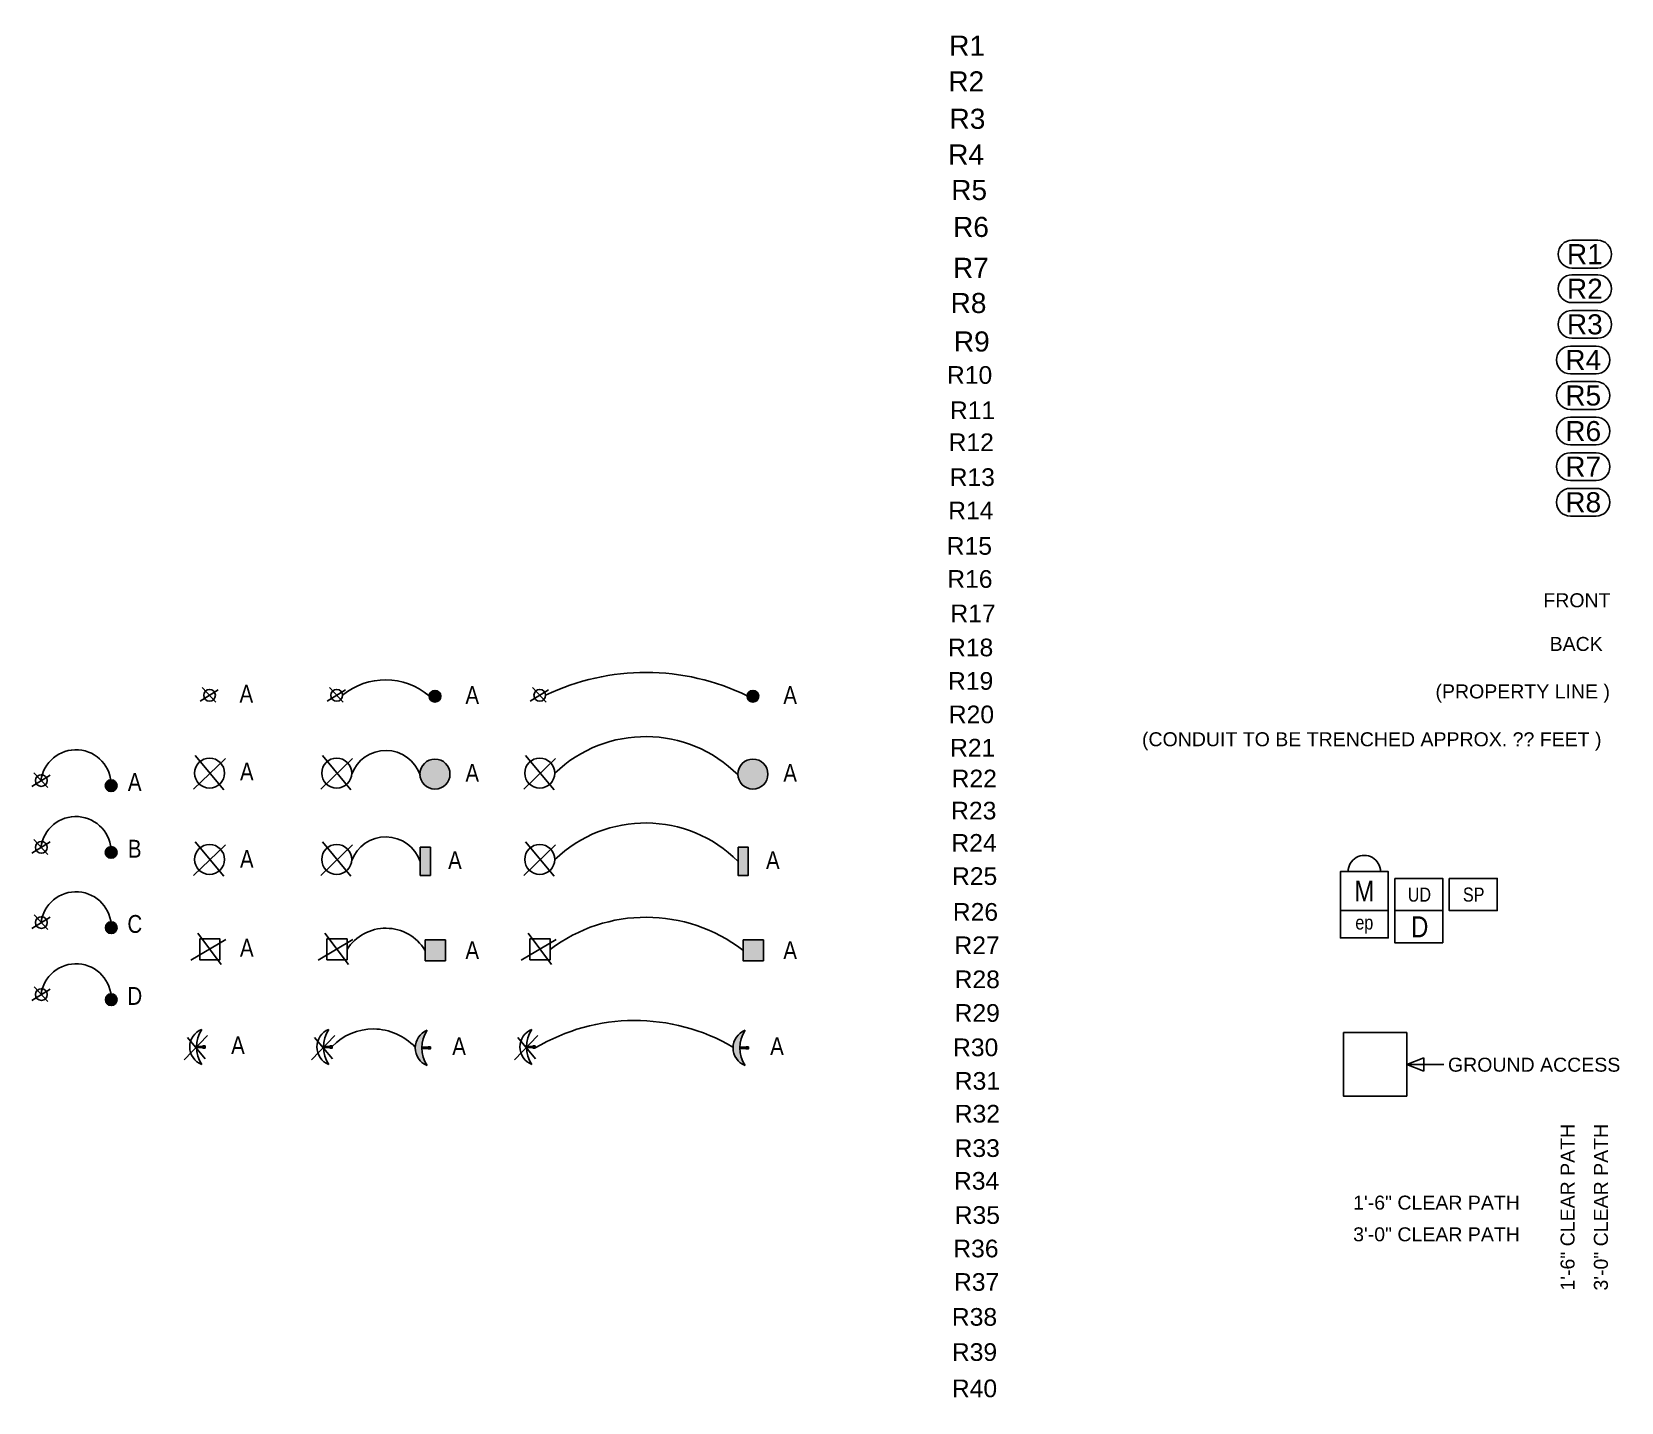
# Model space of a CAD drawing. Header units: feet. Extents: x -13431 to 10063, y 10829 to 29871.
# Drawn here: x 4101 to 5003, y 14562 to 15340 of the extents above; entities that cross this region are included whole.
import ezdxf
from ezdxf.enums import TextEntityAlignment as Align

# ---------------------------------------------------------------- set-up
doc = ezdxf.new("R2010")
doc.units = ezdxf.units.FT
doc.header["$MEASUREMENT"] = 0
doc.set_wipeout_variables(frame=1)
for name, color, linetype in [('E - MODULE', 7, 'Continuous'), ('N - ROOF NUMBERS', 7, 'Continuous'), ('Z - ROOF', 3, 'Continuous'), ('Z - TITLEBLOCK TXT', 7, 'Continuous')]:
    doc.layers.add(name, color=color, linetype=linetype)
doc.styles.add('PAPER SPACE TXT', font='technic_.ttf', dxfattribs={"height": 0.125})
doc.styles.add('TITLE BBLOCK TEXT', font='ARIALUNI.TTF')

msp = doc.modelspace()

# ---------------------------------------------------------------- texts
at = {"style": 'PAPER SPACE TXT'}
for p in [(4222.6, 14964), (4350.8, 14963.24), (4531.22, 14963.24), (4222.86, 14919.84), (4350.8, 14919.08), (4531.22, 14919.08), (4222.86, 14870.27), (4340.97, 14869.55), (4521.39, 14869.55), (4222.86, 14819.89), (4350.8, 14818.5), (4531.22, 14818.5), (4217.84, 14764.56), (4343.33, 14764.02), (4523.75, 14764.02)]:
    msp.add_text('A', height=10.13, dxfattribs=at).set_placement(p, align=Align.MIDDLE_CENTER)
at = {"layer": 'Z - TITLEBLOCK TXT', "color": 7, "style": 'TITLE BBLOCK TEXT'}
for s, height, rotation, p in [('FRONT', 7.925, 359.98856, (4958.67, 15013.09)), ('BACK', 7.925, 359.98856, (4962.22, 14988.3)), ('(CONDUIT TO BE TRENCHED APPROX. ?? FEET )', 7.9252, 359.98856, (4730.89, 14934.22)), ('1\'-6" CLEAR PATH', 7.9252, 90, (4976.38, 14625.29, 230.79)), ('3\'-0" CLEAR PATH', 7.9252, 90, (4995.29, 14625.29, 230.79)), ('1\'-6" CLEAR PATH', 7.9252, 359.98856, (4850.73, 14671.27, 230.79)), ('3\'-0" CLEAR PATH', 7.9252, 359.98856, (4850.73, 14653.27, 230.79))]:
    msp.add_text(s, height=height, rotation=rotation, dxfattribs=at).set_placement(p)
at = {"layer": 'Z - TITLEBLOCK TXT', "color": 7, "insert": (4894.95, 14969.29), "char_height": 7.9252, "width": 103.9415, "attachment_point": 1, "rotation": 359.98856, "style": 'TITLE BBLOCK TEXT', "bg_fill": 3, "box_fill_scale": 1.5, "bg_fill_color": 256, "bg_fill_transparency": 0}
msp.add_mtext('\\pi2.5005;(PROPERTY LINE )', dxfattribs=at)

# ---------------------------------------------------------------- blocks, each defined once
blk = doc.blocks.new('*U103')
at = {"layer": 'Z - ROOF'}
h = blk.add_hatch(color=256, dxfattribs=at)
h.dxf.hatch_style = 1
h.paths.add_polyline_path([(43, -2.87, 1), (36.33, -2.87, 1)])
at = {"color": 3}
blk.add_circle((0.03, 0.03), 3.33, dxfattribs=at)
at = {"color": 7}
blk.add_circle((39.67, -2.87), 3.33, dxfattribs=at)
at = {"layer": 'Z - ROOF', "color": 3, "flags": 128}
for points in [[(-5.37, -3.33), (5.01, 3.1)], [(-4.12, 4.45), (3.66, -3.95)]]:
    blk.add_lwpolyline(points, dxfattribs=at)
at = {"layer": 'Z - ROOF', "color": 3}
blk.add_arc((19.67, -2.49), 20, 358.92778, 173.12105, dxfattribs=at)
at = {"style": 'PAPER SPACE TXT'}
blk.add_text('A', height=10.13, dxfattribs=at).set_placement((53.04, -0.76), align=Align.MIDDLE_CENTER)
blk = doc.blocks.new('*U97')
at = {"layer": 'Z - ROOF'}
h = blk.add_hatch(color=256, dxfattribs=at)
h.dxf.hatch_style = 1
h.paths.add_polyline_path([(43, -2.87, 1), (36.33, -2.87, 1)])
at = {"color": 3}
blk.add_circle((0.03, 0.03), 3.33, dxfattribs=at)
at = {"color": 7}
blk.add_circle((39.67, -2.87), 3.33, dxfattribs=at)
at = {"layer": 'Z - ROOF', "color": 3, "flags": 128}
for points in [[(-5.37, -3.33), (5.01, 3.1)], [(-4.12, 4.45), (3.66, -3.95)]]:
    blk.add_lwpolyline(points, dxfattribs=at)
at = {"layer": 'Z - ROOF', "color": 3}
blk.add_arc((19.67, -2.49), 20, 358.92778, 173.12105, dxfattribs=at)
at = {"style": 'PAPER SPACE TXT'}
blk.add_text('B', height=10.13, dxfattribs=at).set_placement((53.04, -0.76), align=Align.MIDDLE_CENTER)
blk = doc.blocks.new('OBSTRUCTION C')
at = {"layer": 'Z - ROOF'}
h = blk.add_hatch(color=256, dxfattribs=at)
h.dxf.hatch_style = 1
h.paths.add_polyline_path([(43, -2.87, 1), (36.33, -2.87, 1)])
at = {"color": 3}
blk.add_circle((0.03, 0.03), 3.33, dxfattribs=at)
at = {"color": 7}
blk.add_circle((39.67, -2.87), 3.33, dxfattribs=at)
at = {"layer": 'Z - ROOF', "color": 3, "flags": 128}
for points in [[(-5.37, -3.33), (5.01, 3.1)], [(-4.12, 4.45), (3.66, -3.95)]]:
    blk.add_lwpolyline(points, dxfattribs=at)
at = {"layer": 'Z - ROOF', "color": 3}
blk.add_arc((19.67, -2.49), 20, 358.92778, 173.12105, dxfattribs=at)
at = {"style": 'PAPER SPACE TXT'}
blk.add_text('C', height=10.13, dxfattribs=at).set_placement((53.04, -0.76), align=Align.MIDDLE_CENTER)
blk = doc.blocks.new('OBSTRUCTION D')
at = {"layer": 'Z - ROOF'}
h = blk.add_hatch(color=256, dxfattribs=at)
h.dxf.hatch_style = 1
h.paths.add_polyline_path([(43, -2.87, 1), (36.33, -2.87, 1)])
at = {"color": 3}
blk.add_circle((0.03, 0.03), 3.33, dxfattribs=at)
at = {"color": 7}
blk.add_circle((39.67, -2.87), 3.33, dxfattribs=at)
at = {"layer": 'Z - ROOF', "color": 3, "flags": 128}
for points in [[(-5.37, -3.33), (5.01, 3.1)], [(-4.12, 4.45), (3.66, -3.95)]]:
    blk.add_lwpolyline(points, dxfattribs=at)
at = {"layer": 'Z - ROOF', "color": 3}
blk.add_arc((19.67, -2.49), 20, 358.92778, 173.12105, dxfattribs=at)
at = {"style": 'PAPER SPACE TXT'}
blk.add_text('D', height=10.13, dxfattribs=at).set_placement((53.04, -0.76), align=Align.MIDDLE_CENTER)
blk = doc.blocks.new('*U188')
at = {"color": 3}
blk.add_wipeout([(-7.29, -7.07), (-5.72, -7.07), (-4.15, -7.07), (-2.58, -7.07), (-1.01, -7.07), (0.56, -7.07), (2.14, -7.07), (3.71, -7.07), (5.28, -7.07), (6.85, -7.07), (8.42, -6.99), (9.94, -6.61), (11.36, -5.94), (12.62, -5), (13.66, -3.83), (14.45, -2.47), (14.96, -0.98), (15.16, 0.57), (15.04, 2.14), (14.62, 3.65), (13.91, 5.05), (12.93, 6.28), (11.73, 7.29), (10.36, 8.04), (8.86, 8.5), (7.29, 8.66), (5.72, 8.66), (4.15, 8.66), (2.58, 8.66), (1.01, 8.66), (-0.56, 8.66), (-2.14, 8.66), (-3.71, 8.66), (-5.28, 8.66), (-6.85, 8.66), (-8.42, 8.58), (-9.94, 8.2), (-11.36, 7.53), (-12.62, 6.58), (-13.66, 5.41), (-14.45, 4.06), (-14.96, 2.57), (-15.16, 1.01), (-15.04, -0.55), (-14.62, -2.06), (-13.91, -3.46), (-12.93, -4.69), (-11.73, -5.7), (-10.36, -6.45), (-8.86, -6.91)], dxfattribs=at)
at = {"layer": 'Z - TITLEBLOCK TXT', "color": 7, "style": 'TITLE BBLOCK TEXT'}
blk.add_text('R4', height=11.396, rotation=359.98856, dxfattribs=at).set_placement((0, 0.79), align=Align.MIDDLE_CENTER)
blk = doc.blocks.new('*U190')
at = {"color": 3}
blk.add_wipeout([(-7.51, -8.11), (-5.94, -8.11), (-4.37, -8.11), (-2.8, -8.11), (-1.22, -8.11), (0.35, -8.11), (1.92, -8.11), (3.49, -8.11), (5.06, -8.11), (6.64, -8.11), (8.2, -8.02), (9.73, -7.65), (11.14, -6.97), (12.4, -6.03), (13.44, -4.86), (14.23, -3.5), (14.74, -2.02), (14.94, -0.46), (14.83, 1.1), (14.41, 2.62), (13.69, 4.01), (12.72, 5.24), (11.52, 6.25), (10.14, 7), (8.64, 7.47), (7.08, 7.62), (5.51, 7.62), (3.93, 7.62), (2.36, 7.62), (0.79, 7.62), (-0.78, 7.62), (-2.35, 7.62), (-3.93, 7.62), (-5.5, 7.62), (-7.07, 7.62), (-8.64, 7.54), (-10.16, 7.16), (-11.58, 6.49), (-12.83, 5.55), (-13.88, 4.38), (-14.67, 3.02), (-15.17, 1.54), (-15.37, -0.02), (-15.26, -1.58), (-14.84, -3.1), (-14.13, -4.49), (-13.15, -5.72), (-11.95, -6.73), (-10.57, -7.49), (-9.07, -7.95)], dxfattribs=at)
at = {"layer": 'Z - TITLEBLOCK TXT', "color": 7, "style": 'TITLE BBLOCK TEXT'}
blk.add_text('R1', height=11.396, rotation=359.98856, dxfattribs=at).set_placement((-0.22, -0.24), align=Align.MIDDLE_CENTER)
blk = doc.blocks.new('*U184')
at = {"color": 3}
blk.add_wipeout([(-7.29, -7.76), (-5.72, -7.76), (-4.15, -7.76), (-2.58, -7.76), (-1.01, -7.76), (0.56, -7.76), (2.14, -7.76), (3.71, -7.76), (5.28, -7.76), (6.85, -7.76), (8.42, -7.68), (9.94, -7.3), (11.36, -6.63), (12.62, -5.68), (13.66, -4.51), (14.45, -3.16), (14.96, -1.67), (15.16, -0.11), (15.04, 1.45), (14.62, 2.96), (13.91, 4.36), (12.93, 5.59), (11.73, 6.6), (10.36, 7.35), (8.86, 7.81), (7.29, 7.97), (5.72, 7.97), (4.15, 7.97), (2.58, 7.97), (1.01, 7.97), (-0.56, 7.97), (-2.14, 7.97), (-3.71, 7.97), (-5.28, 7.97), (-6.85, 7.97), (-8.42, 7.89), (-9.94, 7.51), (-11.36, 6.84), (-12.62, 5.9), (-13.66, 4.73), (-14.45, 3.37), (-14.96, 1.88), (-15.16, 0.33), (-15.04, -1.24), (-14.62, -2.75), (-13.91, -4.15), (-12.93, -5.38), (-11.73, -6.39), (-10.36, -7.14), (-8.86, -7.6)], dxfattribs=at)
at = {"layer": 'Z - TITLEBLOCK TXT', "style": 'TITLE BBLOCK TEXT'}
blk.add_text('R2', height=11.396, rotation=359.98856, dxfattribs=at).set_placement((0, 0.11), align=Align.MIDDLE_CENTER)
blk = doc.blocks.new('*U189')
at = {"color": 3}
blk.add_wipeout([(-7.29, -7.41), (-5.72, -7.41), (-4.15, -7.41), (-2.58, -7.41), (-1.01, -7.41), (0.56, -7.41), (2.14, -7.41), (3.71, -7.41), (5.28, -7.41), (6.85, -7.41), (8.42, -7.33), (9.94, -6.95), (11.36, -6.28), (12.62, -5.34), (13.66, -4.17), (14.45, -2.81), (14.96, -1.33), (15.16, 0.23), (15.04, 1.8), (14.62, 3.31), (13.91, 4.71), (12.93, 5.93), (11.73, 6.95), (10.36, 7.7), (8.86, 8.16), (7.29, 8.32), (5.72, 8.32), (4.15, 8.32), (2.58, 8.32), (1.01, 8.32), (-0.56, 8.32), (-2.14, 8.32), (-3.71, 8.32), (-5.28, 8.32), (-6.85, 8.32), (-8.42, 8.24), (-9.94, 7.86), (-11.36, 7.18), (-12.62, 6.24), (-13.66, 5.07), (-14.45, 3.72), (-14.96, 2.23), (-15.16, 0.67), (-15.04, -0.89), (-14.62, -2.4), (-13.91, -3.8), (-12.93, -5.03), (-11.73, -6.04), (-10.36, -6.79), (-8.86, -7.26)], dxfattribs=at)
at = {"layer": 'Z - TITLEBLOCK TXT', "color": 7, "style": 'TITLE BBLOCK TEXT'}
blk.add_text('R3', height=11.396, rotation=359.98856, dxfattribs=at).set_placement((0, 0.45), align=Align.MIDDLE_CENTER)
blk = doc.blocks.new('*U187')
at = {"color": 3}
blk.add_wipeout([(-7.29, -6.72), (-5.72, -6.72), (-4.15, -6.72), (-2.58, -6.72), (-1.01, -6.72), (0.56, -6.72), (2.14, -6.72), (3.71, -6.72), (5.28, -6.72), (6.85, -6.72), (8.42, -6.64), (9.94, -6.26), (11.36, -5.59), (12.62, -4.65), (13.66, -3.47), (14.45, -2.12), (14.96, -0.63), (15.16, 0.92), (15.04, 2.49), (14.62, 4), (13.91, 5.4), (12.93, 6.63), (11.73, 7.64), (10.36, 8.39), (8.86, 8.85), (7.29, 9.01), (5.72, 9.01), (4.15, 9.01), (2.58, 9.01), (1.01, 9.01), (-0.56, 9.01), (-2.14, 9.01), (-3.71, 9.01), (-5.28, 9.01), (-6.85, 9.01), (-8.42, 8.93), (-9.94, 8.55), (-11.36, 7.88), (-12.62, 6.93), (-13.66, 5.76), (-14.45, 4.41), (-14.96, 2.92), (-15.16, 1.36), (-15.04, -0.2), (-14.62, -1.71), (-13.91, -3.11), (-12.93, -4.34), (-11.73, -5.35), (-10.36, -6.1), (-8.86, -6.56)], dxfattribs=at)
at = {"layer": 'Z - TITLEBLOCK TXT', "color": 7, "style": 'TITLE BBLOCK TEXT'}
blk.add_text('R5', height=11.396, rotation=359.98856, dxfattribs=at).set_placement((0, 1.14), align=Align.MIDDLE_CENTER)
blk = doc.blocks.new('*U186')
at = {"color": 3}
blk.add_wipeout([(-7.29, -6.72), (-5.72, -6.72), (-4.15, -6.72), (-2.58, -6.72), (-1.01, -6.72), (0.56, -6.72), (2.14, -6.72), (3.71, -6.72), (5.28, -6.72), (6.85, -6.72), (8.42, -6.64), (9.94, -6.26), (11.36, -5.59), (12.62, -4.65), (13.66, -3.48), (14.45, -2.12), (14.96, -0.63), (15.16, 0.92), (15.04, 2.49), (14.62, 4), (13.91, 5.4), (12.93, 6.63), (11.73, 7.64), (10.36, 8.39), (8.86, 8.85), (7.29, 9.01), (5.72, 9.01), (4.15, 9.01), (2.58, 9.01), (1.01, 9.01), (-0.56, 9.01), (-2.14, 9.01), (-3.71, 9.01), (-5.28, 9.01), (-6.85, 9.01), (-8.42, 8.93), (-9.94, 8.55), (-11.36, 7.88), (-12.62, 6.93), (-13.66, 5.76), (-14.45, 4.41), (-14.96, 2.92), (-15.16, 1.36), (-15.04, -0.2), (-14.62, -1.71), (-13.91, -3.11), (-12.93, -4.34), (-11.73, -5.35), (-10.36, -6.1), (-8.86, -6.57)], dxfattribs=at)
at = {"layer": 'Z - TITLEBLOCK TXT', "color": 7, "style": 'TITLE BBLOCK TEXT'}
blk.add_text('R6', height=11.396, rotation=359.98856, dxfattribs=at).set_placement((0, 1.14), align=Align.MIDDLE_CENTER)
blk = doc.blocks.new('*U185')
at = {"color": 3}
blk.add_wipeout([(-7.29, -7.08), (-5.72, -7.08), (-4.15, -7.08), (-2.58, -7.08), (-1.01, -7.08), (0.56, -7.08), (2.14, -7.08), (3.71, -7.08), (5.28, -7.08), (6.85, -7.08), (8.42, -7), (9.94, -6.62), (11.36, -5.95), (12.62, -5.01), (13.66, -3.83), (14.45, -2.48), (14.96, -0.99), (15.16, 0.56), (15.04, 2.13), (14.62, 3.64), (13.91, 5.04), (12.93, 6.27), (11.73, 7.28), (10.36, 8.03), (8.86, 8.49), (7.29, 8.65), (5.72, 8.65), (4.15, 8.65), (2.58, 8.65), (1.01, 8.65), (-0.56, 8.65), (-2.14, 8.65), (-3.71, 8.65), (-5.28, 8.65), (-6.85, 8.65), (-8.42, 8.57), (-9.94, 8.19), (-11.36, 7.52), (-12.62, 6.58), (-13.66, 5.4), (-14.45, 4.05), (-14.96, 2.56), (-15.16, 1.01), (-15.04, -0.56), (-14.62, -2.07), (-13.91, -3.47), (-12.93, -4.7), (-11.73, -5.71), (-10.36, -6.46), (-8.86, -6.92)], dxfattribs=at)
at = {"layer": 'Z - TITLEBLOCK TXT', "color": 7, "style": 'TITLE BBLOCK TEXT'}
blk.add_text('R7', height=11.396, rotation=359.98856, dxfattribs=at).set_placement((0, 0.79), align=Align.MIDDLE_CENTER)
blk = doc.blocks.new('*U183')
at = {"color": 3}
blk.add_wipeout([(-7.29, -8.11), (-5.72, -8.11), (-4.15, -8.11), (-2.58, -8.11), (-1.01, -8.11), (0.56, -8.11), (2.14, -8.11), (3.71, -8.11), (5.28, -8.11), (6.85, -8.11), (8.42, -8.02), (9.94, -7.65), (11.36, -6.97), (12.62, -6.03), (13.66, -4.86), (14.45, -3.5), (14.96, -2.02), (15.16, -0.46), (15.04, 1.1), (14.62, 2.62), (13.91, 4.01), (12.93, 5.24), (11.73, 6.25), (10.36, 7), (8.86, 7.47), (7.29, 7.62), (5.72, 7.62), (4.15, 7.62), (2.58, 7.62), (1.01, 7.62), (-0.56, 7.62), (-2.14, 7.62), (-3.71, 7.62), (-5.28, 7.62), (-6.85, 7.62), (-8.42, 7.54), (-9.94, 7.16), (-11.36, 6.49), (-12.62, 5.55), (-13.66, 4.38), (-14.45, 3.02), (-14.96, 1.54), (-15.16, -0.02), (-15.04, -1.58), (-14.62, -3.1), (-13.91, -4.49), (-12.93, -5.72), (-11.73, -6.73), (-10.36, -7.49), (-8.86, -7.95)], dxfattribs=at)
at = {"layer": 'Z - TITLEBLOCK TXT', "color": 7, "style": 'TITLE BBLOCK TEXT'}
blk.add_text('R9', height=11.396, rotation=359.98856, dxfattribs=at).set_placement((0, -0.24), align=Align.MIDDLE_CENTER)
blk = doc.blocks.new('ROOF10_ID')
at = {"color": 3}
blk.add_wipeout([(6.87, 7.67), (8.44, 7.51), (9.93, 7.05), (11.31, 6.3), (12.51, 5.29), (13.49, 4.06), (14.2, 2.66), (14.62, 1.15), (14.74, -0.42), (14.54, -1.97), (14.03, -3.46), (13.24, -4.81), (12.2, -5.99), (10.94, -6.93), (9.52, -7.6), (8, -7.98), (6.43, -8.06), (4.86, -8.06), (3.29, -8.06), (1.72, -8.06), (0.14, -8.06), (-1.43, -8.06), (-3, -8.06), (-4.57, -8.06), (-6.14, -8.06), (-7.72, -8.06), (-9.28, -7.9), (-10.78, -7.44), (-12.15, -6.69), (-13.35, -5.68), (-14.33, -4.45), (-15.04, -3.05), (-15.46, -1.54), (-15.58, 0.03), (-15.38, 1.58), (-14.87, 3.07), (-14.08, 4.42), (-13.04, 5.6), (-11.78, 6.54), (-10.36, 7.21), (-8.84, 7.59), (-7.27, 7.67), (-5.7, 7.67), (-4.13, 7.67), (-2.56, 7.67), (-0.99, 7.67), (0.59, 7.67), (2.16, 7.67), (3.73, 7.67), (5.3, 7.67)], dxfattribs=at)
at = {"layer": 'Z - TITLEBLOCK TXT', "color": 7, "style": 'TITLE BBLOCK TEXT'}
blk.add_text('R10', height=10.029, rotation=359.98856, dxfattribs=at).set_placement((-0.37, -0.21), align=Align.MIDDLE_CENTER)
blk = doc.blocks.new('ROOF21_ID')
at = {"color": 3}
blk.add_wipeout([(7.29, 7.87), (8.86, 7.71), (10.36, 7.24), (11.73, 6.49), (12.93, 5.48), (13.91, 4.25), (14.62, 2.86), (15.04, 1.34), (15.16, -0.22), (14.96, -1.78), (14.45, -3.26), (13.66, -4.62), (12.62, -5.79), (11.36, -6.73), (9.94, -7.41), (8.42, -7.78), (6.85, -7.87), (5.28, -7.87), (3.71, -7.87), (2.14, -7.87), (0.56, -7.87), (-1.01, -7.87), (-2.58, -7.87), (-4.15, -7.87), (-5.72, -7.87), (-7.29, -7.87), (-8.86, -7.71), (-10.36, -7.24), (-11.73, -6.49), (-12.93, -5.48), (-13.91, -4.25), (-14.62, -2.86), (-15.04, -1.34), (-15.16, 0.22), (-14.96, 1.78), (-14.45, 3.26), (-13.66, 4.62), (-12.62, 5.79), (-11.36, 6.73), (-9.94, 7.41), (-8.42, 7.78), (-6.85, 7.87), (-5.28, 7.87), (-3.71, 7.87), (-2.14, 7.87), (-0.56, 7.87), (1.01, 7.87), (2.58, 7.87), (4.15, 7.87), (5.72, 7.87)], dxfattribs=at)
at = {"layer": 'Z - TITLEBLOCK TXT', "color": 7, "style": 'TITLE BBLOCK TEXT'}
blk.add_text('R21', height=10.029, rotation=359.98856, dxfattribs=at).set_placement((0.05, -0.02), align=Align.MIDDLE_CENTER)
blk = doc.blocks.new('ROOF22_ID')
at = {"color": 3}
blk.add_wipeout([(7.29, 7.87), (8.86, 7.71), (10.36, 7.24), (11.73, 6.49), (12.93, 5.48), (13.91, 4.25), (14.62, 2.86), (15.04, 1.34), (15.16, -0.22), (14.96, -1.78), (14.45, -3.26), (13.66, -4.62), (12.62, -5.79), (11.36, -6.73), (9.94, -7.41), (8.42, -7.78), (6.85, -7.87), (5.28, -7.87), (3.71, -7.87), (2.14, -7.87), (0.56, -7.87), (-1.01, -7.87), (-2.58, -7.87), (-4.15, -7.87), (-5.72, -7.87), (-7.29, -7.87), (-8.86, -7.71), (-10.36, -7.24), (-11.73, -6.49), (-12.93, -5.48), (-13.91, -4.25), (-14.62, -2.86), (-15.04, -1.34), (-15.16, 0.22), (-14.96, 1.78), (-14.45, 3.26), (-13.66, 4.62), (-12.62, 5.79), (-11.36, 6.73), (-9.94, 7.41), (-8.42, 7.78), (-6.85, 7.87), (-5.28, 7.87), (-3.71, 7.87), (-2.14, 7.87), (-0.56, 7.87), (1.01, 7.87), (2.58, 7.87), (4.15, 7.87), (5.72, 7.87)], dxfattribs=at)
at = {"layer": 'Z - TITLEBLOCK TXT', "color": 7, "style": 'TITLE BBLOCK TEXT'}
blk.add_text('R22', height=10.029, rotation=359.98856, dxfattribs=at).set_placement((0.05, -0.02), align=Align.MIDDLE_CENTER)
blk = doc.blocks.new('ROOF23_ID')
at = {"color": 3}
blk.add_wipeout([(7.29, 7.87), (8.86, 7.71), (10.36, 7.24), (11.73, 6.49), (12.93, 5.48), (13.91, 4.25), (14.62, 2.86), (15.04, 1.34), (15.16, -0.22), (14.96, -1.78), (14.45, -3.26), (13.66, -4.62), (12.62, -5.79), (11.36, -6.73), (9.94, -7.41), (8.42, -7.78), (6.85, -7.87), (5.28, -7.87), (3.71, -7.87), (2.14, -7.87), (0.56, -7.87), (-1.01, -7.87), (-2.58, -7.87), (-4.15, -7.87), (-5.72, -7.87), (-7.29, -7.87), (-8.86, -7.71), (-10.36, -7.24), (-11.73, -6.49), (-12.93, -5.48), (-13.91, -4.25), (-14.62, -2.86), (-15.04, -1.34), (-15.16, 0.22), (-14.96, 1.78), (-14.45, 3.26), (-13.66, 4.62), (-12.62, 5.79), (-11.36, 6.73), (-9.94, 7.41), (-8.42, 7.78), (-6.85, 7.87), (-5.28, 7.87), (-3.71, 7.87), (-2.14, 7.87), (-0.56, 7.87), (1.01, 7.87), (2.58, 7.87), (4.15, 7.87), (5.72, 7.87)], dxfattribs=at)
at = {"layer": 'Z - TITLEBLOCK TXT', "color": 7, "style": 'TITLE BBLOCK TEXT'}
blk.add_text('R23', height=10.029, rotation=359.98856, dxfattribs=at).set_placement((0.05, -0.02), align=Align.MIDDLE_CENTER)
blk = doc.blocks.new('ROOF24_ID')
at = {"color": 3}
blk.add_wipeout([(7.29, 7.87), (8.86, 7.71), (10.36, 7.24), (11.73, 6.49), (12.93, 5.48), (13.91, 4.25), (14.62, 2.86), (15.04, 1.34), (15.16, -0.22), (14.96, -1.78), (14.45, -3.26), (13.66, -4.62), (12.62, -5.79), (11.36, -6.73), (9.94, -7.41), (8.42, -7.78), (6.85, -7.87), (5.28, -7.87), (3.71, -7.87), (2.14, -7.87), (0.56, -7.87), (-1.01, -7.87), (-2.58, -7.87), (-4.15, -7.87), (-5.72, -7.87), (-7.29, -7.87), (-8.86, -7.71), (-10.36, -7.24), (-11.73, -6.49), (-12.93, -5.48), (-13.91, -4.25), (-14.62, -2.86), (-15.04, -1.34), (-15.16, 0.22), (-14.96, 1.78), (-14.45, 3.26), (-13.66, 4.62), (-12.62, 5.79), (-11.36, 6.73), (-9.94, 7.41), (-8.42, 7.78), (-6.85, 7.87), (-5.28, 7.87), (-3.71, 7.87), (-2.14, 7.87), (-0.56, 7.87), (1.01, 7.87), (2.58, 7.87), (4.15, 7.87), (5.72, 7.87)], dxfattribs=at)
at = {"layer": 'Z - TITLEBLOCK TXT', "color": 7, "style": 'TITLE BBLOCK TEXT'}
blk.add_text('R24', height=10.029, rotation=359.98856, dxfattribs=at).set_placement((0.05, -0.02), align=Align.MIDDLE_CENTER)
blk = doc.blocks.new('ROOF25_ID')
at = {"color": 3}
blk.add_wipeout([(7.29, 7.87), (8.86, 7.71), (10.36, 7.24), (11.73, 6.49), (12.93, 5.48), (13.91, 4.25), (14.62, 2.86), (15.04, 1.34), (15.16, -0.22), (14.96, -1.78), (14.45, -3.26), (13.66, -4.62), (12.62, -5.79), (11.36, -6.73), (9.94, -7.41), (8.42, -7.78), (6.85, -7.87), (5.28, -7.87), (3.71, -7.87), (2.14, -7.87), (0.56, -7.87), (-1.01, -7.87), (-2.58, -7.87), (-4.15, -7.87), (-5.72, -7.87), (-7.29, -7.87), (-8.86, -7.71), (-10.36, -7.24), (-11.73, -6.49), (-12.93, -5.48), (-13.91, -4.25), (-14.62, -2.86), (-15.04, -1.34), (-15.16, 0.22), (-14.96, 1.78), (-14.45, 3.26), (-13.66, 4.62), (-12.62, 5.79), (-11.36, 6.73), (-9.94, 7.41), (-8.42, 7.78), (-6.85, 7.87), (-5.28, 7.87), (-3.71, 7.87), (-2.14, 7.87), (-0.56, 7.87), (1.01, 7.87), (2.58, 7.87), (4.15, 7.87), (5.72, 7.87)], dxfattribs=at)
at = {"layer": 'Z - TITLEBLOCK TXT', "color": 7, "style": 'TITLE BBLOCK TEXT'}
blk.add_text('R25', height=10.029, rotation=359.98856, dxfattribs=at).set_placement((0.05, -0.02), align=Align.MIDDLE_CENTER)
blk = doc.blocks.new('ROOF26_ID')
at = {"color": 3}
blk.add_wipeout([(7.29, 7.87), (8.86, 7.71), (10.36, 7.24), (11.73, 6.49), (12.93, 5.48), (13.91, 4.25), (14.62, 2.86), (15.04, 1.34), (15.16, -0.22), (14.96, -1.78), (14.45, -3.26), (13.66, -4.62), (12.62, -5.79), (11.36, -6.73), (9.94, -7.41), (8.42, -7.78), (6.85, -7.87), (5.28, -7.87), (3.71, -7.87), (2.14, -7.87), (0.56, -7.87), (-1.01, -7.87), (-2.58, -7.87), (-4.15, -7.87), (-5.72, -7.87), (-7.29, -7.87), (-8.86, -7.71), (-10.36, -7.24), (-11.73, -6.49), (-12.93, -5.48), (-13.91, -4.25), (-14.62, -2.86), (-15.04, -1.34), (-15.16, 0.22), (-14.96, 1.78), (-14.45, 3.26), (-13.66, 4.62), (-12.62, 5.79), (-11.36, 6.73), (-9.94, 7.41), (-8.42, 7.78), (-6.85, 7.87), (-5.28, 7.87), (-3.71, 7.87), (-2.14, 7.87), (-0.56, 7.87), (1.01, 7.87), (2.58, 7.87), (4.15, 7.87), (5.72, 7.87)], dxfattribs=at)
at = {"layer": 'Z - TITLEBLOCK TXT', "color": 7, "style": 'TITLE BBLOCK TEXT'}
blk.add_text('R26', height=10.029, rotation=359.98856, dxfattribs=at).set_placement((0.05, -0.02), align=Align.MIDDLE_CENTER)
blk = doc.blocks.new('ROOF27_ID')
at = {"color": 3}
blk.add_wipeout([(7.29, 7.87), (8.86, 7.71), (10.36, 7.24), (11.73, 6.49), (12.93, 5.48), (13.91, 4.25), (14.62, 2.86), (15.04, 1.34), (15.16, -0.22), (14.96, -1.78), (14.45, -3.26), (13.66, -4.62), (12.62, -5.79), (11.36, -6.73), (9.94, -7.41), (8.42, -7.78), (6.85, -7.87), (5.28, -7.87), (3.71, -7.87), (2.14, -7.87), (0.56, -7.87), (-1.01, -7.87), (-2.58, -7.87), (-4.15, -7.87), (-5.72, -7.87), (-7.29, -7.87), (-8.86, -7.71), (-10.36, -7.24), (-11.73, -6.49), (-12.93, -5.48), (-13.91, -4.25), (-14.62, -2.86), (-15.04, -1.34), (-15.16, 0.22), (-14.96, 1.78), (-14.45, 3.26), (-13.66, 4.62), (-12.62, 5.79), (-11.36, 6.73), (-9.94, 7.41), (-8.42, 7.78), (-6.85, 7.87), (-5.28, 7.87), (-3.71, 7.87), (-2.14, 7.87), (-0.56, 7.87), (1.01, 7.87), (2.58, 7.87), (4.15, 7.87), (5.72, 7.87)], dxfattribs=at)
at = {"layer": 'Z - TITLEBLOCK TXT', "color": 7, "style": 'TITLE BBLOCK TEXT'}
blk.add_text('R27', height=10.029, rotation=359.98856, dxfattribs=at).set_placement((0.05, -0.02), align=Align.MIDDLE_CENTER)
blk = doc.blocks.new('ROOF28_ID')
at = {"color": 3}
blk.add_wipeout([(7.29, 7.87), (8.86, 7.71), (10.36, 7.24), (11.73, 6.49), (12.93, 5.48), (13.91, 4.25), (14.62, 2.86), (15.04, 1.34), (15.16, -0.22), (14.96, -1.78), (14.45, -3.26), (13.66, -4.62), (12.62, -5.79), (11.36, -6.73), (9.94, -7.41), (8.42, -7.78), (6.85, -7.87), (5.28, -7.87), (3.71, -7.87), (2.14, -7.87), (0.56, -7.87), (-1.01, -7.87), (-2.58, -7.87), (-4.15, -7.87), (-5.72, -7.87), (-7.29, -7.87), (-8.86, -7.71), (-10.36, -7.24), (-11.73, -6.49), (-12.93, -5.48), (-13.91, -4.25), (-14.62, -2.86), (-15.04, -1.34), (-15.16, 0.22), (-14.96, 1.78), (-14.45, 3.26), (-13.66, 4.62), (-12.62, 5.79), (-11.36, 6.73), (-9.94, 7.41), (-8.42, 7.78), (-6.85, 7.87), (-5.28, 7.87), (-3.71, 7.87), (-2.14, 7.87), (-0.56, 7.87), (1.01, 7.87), (2.58, 7.87), (4.15, 7.87), (5.72, 7.87)], dxfattribs=at)
at = {"layer": 'Z - TITLEBLOCK TXT', "color": 7, "style": 'TITLE BBLOCK TEXT'}
blk.add_text('R28', height=10.029, rotation=359.98856, dxfattribs=at).set_placement((0.05, -0.02), align=Align.MIDDLE_CENTER)
blk = doc.blocks.new('ROOF29_ID')
at = {"color": 3}
blk.add_wipeout([(7.29, 7.87), (8.86, 7.71), (10.36, 7.24), (11.73, 6.49), (12.93, 5.48), (13.91, 4.25), (14.62, 2.86), (15.04, 1.34), (15.16, -0.22), (14.96, -1.78), (14.45, -3.26), (13.66, -4.62), (12.62, -5.79), (11.36, -6.73), (9.94, -7.41), (8.42, -7.78), (6.85, -7.87), (5.28, -7.87), (3.71, -7.87), (2.14, -7.87), (0.56, -7.87), (-1.01, -7.87), (-2.58, -7.87), (-4.15, -7.87), (-5.72, -7.87), (-7.29, -7.87), (-8.86, -7.71), (-10.36, -7.24), (-11.73, -6.49), (-12.93, -5.48), (-13.91, -4.25), (-14.62, -2.86), (-15.04, -1.34), (-15.16, 0.22), (-14.96, 1.78), (-14.45, 3.26), (-13.66, 4.62), (-12.62, 5.79), (-11.36, 6.73), (-9.94, 7.41), (-8.42, 7.78), (-6.85, 7.87), (-5.28, 7.87), (-3.71, 7.87), (-2.14, 7.87), (-0.56, 7.87), (1.01, 7.87), (2.58, 7.87), (4.15, 7.87), (5.72, 7.87)], dxfattribs=at)
at = {"layer": 'Z - TITLEBLOCK TXT', "color": 7, "style": 'TITLE BBLOCK TEXT'}
blk.add_text('R29', height=10.029, rotation=359.98856, dxfattribs=at).set_placement((0.05, -0.02), align=Align.MIDDLE_CENTER)
blk = doc.blocks.new('ROOF30_ID')
at = {"color": 3}
blk.add_wipeout([(7.29, 7.87), (8.86, 7.71), (10.36, 7.24), (11.73, 6.49), (12.93, 5.48), (13.91, 4.25), (14.62, 2.86), (15.04, 1.34), (15.16, -0.22), (14.96, -1.78), (14.45, -3.26), (13.66, -4.62), (12.62, -5.79), (11.36, -6.73), (9.94, -7.41), (8.42, -7.78), (6.85, -7.87), (5.28, -7.87), (3.71, -7.87), (2.14, -7.87), (0.56, -7.87), (-1.01, -7.87), (-2.58, -7.87), (-4.15, -7.87), (-5.72, -7.87), (-7.29, -7.87), (-8.86, -7.71), (-10.36, -7.24), (-11.73, -6.49), (-12.93, -5.48), (-13.91, -4.25), (-14.62, -2.86), (-15.04, -1.34), (-15.16, 0.22), (-14.96, 1.78), (-14.45, 3.26), (-13.66, 4.62), (-12.62, 5.79), (-11.36, 6.73), (-9.94, 7.41), (-8.42, 7.78), (-6.85, 7.87), (-5.28, 7.87), (-3.71, 7.87), (-2.14, 7.87), (-0.56, 7.87), (1.01, 7.87), (2.58, 7.87), (4.15, 7.87), (5.72, 7.87)], dxfattribs=at)
at = {"layer": 'Z - TITLEBLOCK TXT', "color": 7, "style": 'TITLE BBLOCK TEXT'}
blk.add_text('R30', height=10.029, rotation=359.98856, dxfattribs=at).set_placement((0.05, -0.02), align=Align.MIDDLE_CENTER)
blk = doc.blocks.new('ROOF31_ID')
at = {"color": 3}
blk.add_wipeout([(7.29, 7.87), (8.86, 7.71), (10.36, 7.24), (11.73, 6.49), (12.93, 5.48), (13.91, 4.25), (14.62, 2.86), (15.04, 1.34), (15.16, -0.22), (14.96, -1.78), (14.45, -3.26), (13.66, -4.62), (12.62, -5.79), (11.36, -6.73), (9.94, -7.41), (8.42, -7.78), (6.85, -7.87), (5.28, -7.87), (3.71, -7.87), (2.14, -7.87), (0.56, -7.87), (-1.01, -7.87), (-2.58, -7.87), (-4.15, -7.87), (-5.72, -7.87), (-7.29, -7.87), (-8.86, -7.71), (-10.36, -7.24), (-11.73, -6.49), (-12.93, -5.48), (-13.91, -4.25), (-14.62, -2.86), (-15.04, -1.34), (-15.16, 0.22), (-14.96, 1.78), (-14.45, 3.26), (-13.66, 4.62), (-12.62, 5.79), (-11.36, 6.73), (-9.94, 7.41), (-8.42, 7.78), (-6.85, 7.87), (-5.28, 7.87), (-3.71, 7.87), (-2.14, 7.87), (-0.56, 7.87), (1.01, 7.87), (2.58, 7.87), (4.15, 7.87), (5.72, 7.87)], dxfattribs=at)
at = {"layer": 'Z - TITLEBLOCK TXT', "color": 7, "style": 'TITLE BBLOCK TEXT'}
blk.add_text('R31', height=10.029, rotation=359.98856, dxfattribs=at).set_placement((0.05, -0.02), align=Align.MIDDLE_CENTER)
blk = doc.blocks.new('ROOF32_ID')
at = {"color": 3}
blk.add_wipeout([(7.29, 7.87), (8.86, 7.71), (10.36, 7.24), (11.73, 6.49), (12.93, 5.48), (13.91, 4.25), (14.62, 2.86), (15.04, 1.34), (15.16, -0.22), (14.96, -1.78), (14.45, -3.26), (13.66, -4.62), (12.62, -5.79), (11.36, -6.73), (9.94, -7.41), (8.42, -7.78), (6.85, -7.87), (5.28, -7.87), (3.71, -7.87), (2.14, -7.87), (0.56, -7.87), (-1.01, -7.87), (-2.58, -7.87), (-4.15, -7.87), (-5.72, -7.87), (-7.29, -7.87), (-8.86, -7.71), (-10.36, -7.24), (-11.73, -6.49), (-12.93, -5.48), (-13.91, -4.25), (-14.62, -2.86), (-15.04, -1.34), (-15.16, 0.22), (-14.96, 1.78), (-14.45, 3.26), (-13.66, 4.62), (-12.62, 5.79), (-11.36, 6.73), (-9.94, 7.41), (-8.42, 7.78), (-6.85, 7.87), (-5.28, 7.87), (-3.71, 7.87), (-2.14, 7.87), (-0.56, 7.87), (1.01, 7.87), (2.58, 7.87), (4.15, 7.87), (5.72, 7.87)], dxfattribs=at)
at = {"layer": 'Z - TITLEBLOCK TXT', "color": 7, "style": 'TITLE BBLOCK TEXT'}
blk.add_text('R32', height=10.029, rotation=359.98856, dxfattribs=at).set_placement((0.05, -0.02), align=Align.MIDDLE_CENTER)
blk = doc.blocks.new('ROOF33_ID')
at = {"color": 3}
blk.add_wipeout([(7.29, 7.87), (8.86, 7.71), (10.36, 7.24), (11.73, 6.49), (12.93, 5.48), (13.91, 4.25), (14.62, 2.86), (15.04, 1.34), (15.16, -0.22), (14.96, -1.78), (14.45, -3.26), (13.66, -4.62), (12.62, -5.79), (11.36, -6.73), (9.94, -7.41), (8.42, -7.78), (6.85, -7.87), (5.28, -7.87), (3.71, -7.87), (2.14, -7.87), (0.56, -7.87), (-1.01, -7.87), (-2.58, -7.87), (-4.15, -7.87), (-5.72, -7.87), (-7.29, -7.87), (-8.86, -7.71), (-10.36, -7.24), (-11.73, -6.49), (-12.93, -5.48), (-13.91, -4.25), (-14.62, -2.86), (-15.04, -1.34), (-15.16, 0.22), (-14.96, 1.78), (-14.45, 3.26), (-13.66, 4.62), (-12.62, 5.79), (-11.36, 6.73), (-9.94, 7.41), (-8.42, 7.78), (-6.85, 7.87), (-5.28, 7.87), (-3.71, 7.87), (-2.14, 7.87), (-0.56, 7.87), (1.01, 7.87), (2.58, 7.87), (4.15, 7.87), (5.72, 7.87)], dxfattribs=at)
at = {"layer": 'Z - TITLEBLOCK TXT', "color": 7, "style": 'TITLE BBLOCK TEXT'}
blk.add_text('R33', height=10.029, rotation=359.98856, dxfattribs=at).set_placement((0.05, -0.02), align=Align.MIDDLE_CENTER)
blk = doc.blocks.new('ROOF34_ID')
at = {"color": 3}
blk.add_wipeout([(7.29, 7.87), (8.86, 7.71), (10.36, 7.24), (11.73, 6.49), (12.93, 5.48), (13.91, 4.25), (14.62, 2.86), (15.04, 1.34), (15.16, -0.22), (14.96, -1.78), (14.45, -3.26), (13.66, -4.62), (12.62, -5.79), (11.36, -6.73), (9.94, -7.41), (8.42, -7.78), (6.85, -7.87), (5.28, -7.87), (3.71, -7.87), (2.14, -7.87), (0.56, -7.87), (-1.01, -7.87), (-2.58, -7.87), (-4.15, -7.87), (-5.72, -7.87), (-7.29, -7.87), (-8.86, -7.71), (-10.36, -7.24), (-11.73, -6.49), (-12.93, -5.48), (-13.91, -4.25), (-14.62, -2.86), (-15.04, -1.34), (-15.16, 0.22), (-14.96, 1.78), (-14.45, 3.26), (-13.66, 4.62), (-12.62, 5.79), (-11.36, 6.73), (-9.94, 7.41), (-8.42, 7.78), (-6.85, 7.87), (-5.28, 7.87), (-3.71, 7.87), (-2.14, 7.87), (-0.56, 7.87), (1.01, 7.87), (2.58, 7.87), (4.15, 7.87), (5.72, 7.87)], dxfattribs=at)
at = {"layer": 'Z - TITLEBLOCK TXT', "color": 7, "style": 'TITLE BBLOCK TEXT'}
blk.add_text('R34', height=10.029, rotation=359.98856, dxfattribs=at).set_placement((0.05, -0.02), align=Align.MIDDLE_CENTER)
blk = doc.blocks.new('ROOF35_ID')
at = {"color": 3}
blk.add_wipeout([(7.29, 7.87), (8.86, 7.71), (10.36, 7.24), (11.73, 6.49), (12.93, 5.48), (13.91, 4.25), (14.62, 2.86), (15.04, 1.34), (15.16, -0.22), (14.96, -1.78), (14.45, -3.26), (13.66, -4.62), (12.62, -5.79), (11.36, -6.73), (9.94, -7.41), (8.42, -7.78), (6.85, -7.87), (5.28, -7.87), (3.71, -7.87), (2.14, -7.87), (0.56, -7.87), (-1.01, -7.87), (-2.58, -7.87), (-4.15, -7.87), (-5.72, -7.87), (-7.29, -7.87), (-8.86, -7.71), (-10.36, -7.24), (-11.73, -6.49), (-12.93, -5.48), (-13.91, -4.25), (-14.62, -2.86), (-15.04, -1.34), (-15.16, 0.22), (-14.96, 1.78), (-14.45, 3.26), (-13.66, 4.62), (-12.62, 5.79), (-11.36, 6.73), (-9.94, 7.41), (-8.42, 7.78), (-6.85, 7.87), (-5.28, 7.87), (-3.71, 7.87), (-2.14, 7.87), (-0.56, 7.87), (1.01, 7.87), (2.58, 7.87), (4.15, 7.87), (5.72, 7.87)], dxfattribs=at)
at = {"layer": 'Z - TITLEBLOCK TXT', "color": 7, "style": 'TITLE BBLOCK TEXT'}
blk.add_text('R35', height=10.029, rotation=359.98856, dxfattribs=at).set_placement((0.05, -0.02), align=Align.MIDDLE_CENTER)
blk = doc.blocks.new('ROOF36_ID')
at = {"color": 3}
blk.add_wipeout([(7.29, 7.87), (8.86, 7.71), (10.36, 7.24), (11.73, 6.49), (12.93, 5.48), (13.91, 4.25), (14.62, 2.86), (15.04, 1.34), (15.16, -0.22), (14.96, -1.78), (14.45, -3.26), (13.66, -4.62), (12.62, -5.79), (11.36, -6.73), (9.94, -7.41), (8.42, -7.78), (6.85, -7.87), (5.28, -7.87), (3.71, -7.87), (2.14, -7.87), (0.56, -7.87), (-1.01, -7.87), (-2.58, -7.87), (-4.15, -7.87), (-5.72, -7.87), (-7.29, -7.87), (-8.86, -7.71), (-10.36, -7.24), (-11.73, -6.49), (-12.93, -5.48), (-13.91, -4.25), (-14.62, -2.86), (-15.04, -1.34), (-15.16, 0.22), (-14.96, 1.78), (-14.45, 3.26), (-13.66, 4.62), (-12.62, 5.79), (-11.36, 6.73), (-9.94, 7.41), (-8.42, 7.78), (-6.85, 7.87), (-5.28, 7.87), (-3.71, 7.87), (-2.14, 7.87), (-0.56, 7.87), (1.01, 7.87), (2.58, 7.87), (4.15, 7.87), (5.72, 7.87)], dxfattribs=at)
at = {"layer": 'Z - TITLEBLOCK TXT', "color": 7, "style": 'TITLE BBLOCK TEXT'}
blk.add_text('R36', height=10.029, rotation=359.98856, dxfattribs=at).set_placement((0.05, -0.02), align=Align.MIDDLE_CENTER)
blk = doc.blocks.new('ROOF37_ID')
at = {"color": 3}
blk.add_wipeout([(7.29, 7.87), (8.86, 7.71), (10.36, 7.24), (11.73, 6.49), (12.93, 5.48), (13.91, 4.25), (14.62, 2.86), (15.04, 1.34), (15.16, -0.22), (14.96, -1.78), (14.45, -3.26), (13.66, -4.62), (12.62, -5.79), (11.36, -6.73), (9.94, -7.41), (8.42, -7.78), (6.85, -7.87), (5.28, -7.87), (3.71, -7.87), (2.14, -7.87), (0.56, -7.87), (-1.01, -7.87), (-2.58, -7.87), (-4.15, -7.87), (-5.72, -7.87), (-7.29, -7.87), (-8.86, -7.71), (-10.36, -7.24), (-11.73, -6.49), (-12.93, -5.48), (-13.91, -4.25), (-14.62, -2.86), (-15.04, -1.34), (-15.16, 0.22), (-14.96, 1.78), (-14.45, 3.26), (-13.66, 4.62), (-12.62, 5.79), (-11.36, 6.73), (-9.94, 7.41), (-8.42, 7.78), (-6.85, 7.87), (-5.28, 7.87), (-3.71, 7.87), (-2.14, 7.87), (-0.56, 7.87), (1.01, 7.87), (2.58, 7.87), (4.15, 7.87), (5.72, 7.87)], dxfattribs=at)
at = {"layer": 'Z - TITLEBLOCK TXT', "color": 7, "style": 'TITLE BBLOCK TEXT'}
blk.add_text('R37', height=10.029, rotation=359.98856, dxfattribs=at).set_placement((0.05, -0.02), align=Align.MIDDLE_CENTER)
blk = doc.blocks.new('ROOF38_ID')
at = {"color": 3}
blk.add_wipeout([(7.29, 7.87), (8.86, 7.71), (10.36, 7.24), (11.73, 6.49), (12.93, 5.48), (13.91, 4.25), (14.62, 2.86), (15.04, 1.34), (15.16, -0.22), (14.96, -1.78), (14.45, -3.26), (13.66, -4.62), (12.62, -5.79), (11.36, -6.73), (9.94, -7.41), (8.42, -7.78), (6.85, -7.87), (5.28, -7.87), (3.71, -7.87), (2.14, -7.87), (0.56, -7.87), (-1.01, -7.87), (-2.58, -7.87), (-4.15, -7.87), (-5.72, -7.87), (-7.29, -7.87), (-8.86, -7.71), (-10.36, -7.24), (-11.73, -6.49), (-12.93, -5.48), (-13.91, -4.25), (-14.62, -2.86), (-15.04, -1.34), (-15.16, 0.22), (-14.96, 1.78), (-14.45, 3.26), (-13.66, 4.62), (-12.62, 5.79), (-11.36, 6.73), (-9.94, 7.41), (-8.42, 7.78), (-6.85, 7.87), (-5.28, 7.87), (-3.71, 7.87), (-2.14, 7.87), (-0.56, 7.87), (1.01, 7.87), (2.58, 7.87), (4.15, 7.87), (5.72, 7.87)], dxfattribs=at)
at = {"layer": 'Z - TITLEBLOCK TXT', "color": 7, "style": 'TITLE BBLOCK TEXT'}
blk.add_text('R38', height=10.029, rotation=359.98856, dxfattribs=at).set_placement((0.05, -0.02), align=Align.MIDDLE_CENTER)
blk = doc.blocks.new('ROOF39_ID')
at = {"color": 3}
blk.add_wipeout([(7.29, 7.87), (8.86, 7.71), (10.36, 7.24), (11.73, 6.49), (12.93, 5.48), (13.91, 4.25), (14.62, 2.86), (15.04, 1.34), (15.16, -0.22), (14.96, -1.78), (14.45, -3.26), (13.66, -4.62), (12.62, -5.79), (11.36, -6.73), (9.94, -7.41), (8.42, -7.78), (6.85, -7.87), (5.28, -7.87), (3.71, -7.87), (2.14, -7.87), (0.56, -7.87), (-1.01, -7.87), (-2.58, -7.87), (-4.15, -7.87), (-5.72, -7.87), (-7.29, -7.87), (-8.86, -7.71), (-10.36, -7.24), (-11.73, -6.49), (-12.93, -5.48), (-13.91, -4.25), (-14.62, -2.86), (-15.04, -1.34), (-15.16, 0.22), (-14.96, 1.78), (-14.45, 3.26), (-13.66, 4.62), (-12.62, 5.79), (-11.36, 6.73), (-9.94, 7.41), (-8.42, 7.78), (-6.85, 7.87), (-5.28, 7.87), (-3.71, 7.87), (-2.14, 7.87), (-0.56, 7.87), (1.01, 7.87), (2.58, 7.87), (4.15, 7.87), (5.72, 7.87)], dxfattribs=at)
at = {"layer": 'Z - TITLEBLOCK TXT', "color": 7, "style": 'TITLE BBLOCK TEXT'}
blk.add_text('R39', height=10.029, rotation=359.98856, dxfattribs=at).set_placement((0.05, -0.02), align=Align.MIDDLE_CENTER)
blk = doc.blocks.new('ROOF40_ID')
at = {"color": 3}
blk.add_wipeout([(7.29, 7.87), (8.86, 7.71), (10.36, 7.24), (11.73, 6.49), (12.93, 5.48), (13.91, 4.25), (14.62, 2.86), (15.04, 1.34), (15.16, -0.22), (14.96, -1.78), (14.45, -3.26), (13.66, -4.62), (12.62, -5.79), (11.36, -6.73), (9.94, -7.41), (8.42, -7.78), (6.85, -7.87), (5.28, -7.87), (3.71, -7.87), (2.14, -7.87), (0.56, -7.87), (-1.01, -7.87), (-2.58, -7.87), (-4.15, -7.87), (-5.72, -7.87), (-7.29, -7.87), (-8.86, -7.71), (-10.36, -7.24), (-11.73, -6.49), (-12.93, -5.48), (-13.91, -4.25), (-14.62, -2.86), (-15.04, -1.34), (-15.16, 0.22), (-14.96, 1.78), (-14.45, 3.26), (-13.66, 4.62), (-12.62, 5.79), (-11.36, 6.73), (-9.94, 7.41), (-8.42, 7.78), (-6.85, 7.87), (-5.28, 7.87), (-3.71, 7.87), (-2.14, 7.87), (-0.56, 7.87), (1.01, 7.87), (2.58, 7.87), (4.15, 7.87), (5.72, 7.87)], dxfattribs=at)
at = {"layer": 'Z - TITLEBLOCK TXT', "color": 7, "style": 'TITLE BBLOCK TEXT'}
blk.add_text('R40', height=10.029, rotation=359.98856, dxfattribs=at).set_placement((0.05, -0.02), align=Align.MIDDLE_CENTER)
blk = doc.blocks.new('ROOF8_ID')
at = {"color": 3}
blk.add_wipeout([(-7.81, -8.09), (-6.23, -8.09), (-4.66, -8.09), (-3.09, -8.09), (-1.52, -8.09), (0.05, -8.09), (1.63, -8.09), (3.2, -8.09), (4.77, -8.09), (6.34, -8.09), (7.91, -8.01), (9.43, -7.63), (10.85, -6.96), (12.1, -6.02), (13.15, -4.85), (13.94, -3.49), (14.44, -2), (14.64, -0.45), (14.53, 1.12), (14.11, 2.63), (13.4, 4.03), (12.42, 5.26), (11.22, 6.27), (9.84, 7.02), (8.34, 7.48), (6.78, 7.64), (5.21, 7.64), (3.64, 7.64), (2.07, 7.64), (0.5, 7.64), (-1.08, 7.64), (-2.65, 7.64), (-4.22, 7.64), (-5.79, 7.64), (-7.36, 7.64), (-8.93, 7.56), (-10.46, 7.18), (-11.87, 6.51), (-13.13, 5.56), (-14.17, 4.39), (-14.96, 3.04), (-15.47, 1.55), (-15.67, -0.01), (-15.56, -1.57), (-15.13, -3.08), (-14.42, -4.48), (-13.45, -5.71), (-12.24, -6.72), (-10.87, -7.47), (-9.37, -7.94)], dxfattribs=at)
at = {"layer": 'Z - TITLEBLOCK TXT', "color": 7, "style": 'TITLE BBLOCK TEXT'}
blk.add_text('R8', height=11.396, rotation=359.98856, dxfattribs=at).set_placement((-0.51, -0.23), align=Align.MIDDLE_CENTER)
blk = doc.blocks.new('ROOF11_ID')
at = {"color": 3}
blk.add_wipeout([(7.52, 8.05), (9.09, 7.9), (10.58, 7.43), (11.96, 6.68), (13.16, 5.67), (14.14, 4.44), (14.85, 3.04), (15.27, 1.53), (15.39, -0.03), (15.19, -1.59), (14.68, -3.08), (13.89, -4.43), (12.85, -5.6), (11.59, -6.55), (10.17, -7.22), (8.65, -7.6), (7.08, -7.68), (5.51, -7.68), (3.94, -7.68), (2.37, -7.68), (0.79, -7.68), (-0.78, -7.68), (-2.35, -7.68), (-3.92, -7.68), (-5.49, -7.68), (-7.07, -7.68), (-8.63, -7.52), (-10.13, -7.06), (-11.5, -6.31), (-12.7, -5.3), (-13.68, -4.07), (-14.39, -2.67), (-14.81, -1.16), (-14.93, 0.41), (-14.73, 1.96), (-14.22, 3.45), (-13.43, 4.81), (-12.39, 5.98), (-11.13, 6.92), (-9.71, 7.59), (-8.19, 7.97), (-6.62, 8.05), (-5.05, 8.05), (-3.48, 8.05), (-1.91, 8.05), (-0.34, 8.05), (1.24, 8.05), (2.81, 8.05), (4.38, 8.05), (5.95, 8.05)], dxfattribs=at)
at = {"layer": 'Z - TITLEBLOCK TXT', "color": 7, "style": 'TITLE BBLOCK TEXT'}
blk.add_text('R11', height=10.029, rotation=359.98856, dxfattribs=at).set_placement((0.28, 0.17), align=Align.MIDDLE_CENTER)
blk = doc.blocks.new('ROOF12_ID')
at = {"color": 3}
blk.add_wipeout([(7.52, 7.86), (9.09, 7.7), (10.58, 7.24), (11.96, 6.49), (13.16, 5.48), (14.14, 4.25), (14.85, 2.85), (15.27, 1.34), (15.39, -0.23), (15.19, -1.78), (14.68, -3.27), (13.89, -4.62), (12.85, -5.79), (11.59, -6.74), (10.17, -7.41), (8.65, -7.79), (7.08, -7.87), (5.51, -7.87), (3.94, -7.87), (2.37, -7.87), (0.79, -7.87), (-0.78, -7.87), (-2.35, -7.87), (-3.92, -7.87), (-5.49, -7.87), (-7.07, -7.87), (-8.63, -7.71), (-10.13, -7.25), (-11.5, -6.5), (-12.7, -5.49), (-13.68, -4.26), (-14.39, -2.86), (-14.81, -1.35), (-14.93, 0.22), (-14.73, 1.77), (-14.22, 3.26), (-13.43, 4.61), (-12.39, 5.79), (-11.13, 6.73), (-9.71, 7.4), (-8.19, 7.78), (-6.62, 7.86), (-5.05, 7.86), (-3.48, 7.86), (-1.91, 7.86), (-0.34, 7.86), (1.24, 7.86), (2.81, 7.86), (4.38, 7.86), (5.95, 7.86)], dxfattribs=at)
at = {"layer": 'Z - TITLEBLOCK TXT', "color": 7, "style": 'TITLE BBLOCK TEXT'}
blk.add_text('R12', height=10.029, rotation=359.98856, dxfattribs=at).set_placement((0.28, -0.02), align=Align.MIDDLE_CENTER)
blk = doc.blocks.new('ROOF13_ID')
at = {"color": 3}
blk.add_wipeout([(7.29, 7.87), (8.86, 7.71), (10.36, 7.24), (11.73, 6.49), (12.93, 5.48), (13.91, 4.25), (14.62, 2.86), (15.04, 1.34), (15.16, -0.22), (14.96, -1.78), (14.45, -3.26), (13.66, -4.62), (12.62, -5.79), (11.36, -6.73), (9.94, -7.41), (8.42, -7.78), (6.85, -7.87), (5.28, -7.87), (3.71, -7.87), (2.14, -7.87), (0.56, -7.87), (-1.01, -7.87), (-2.58, -7.87), (-4.15, -7.87), (-5.72, -7.87), (-7.29, -7.87), (-8.86, -7.71), (-10.36, -7.24), (-11.73, -6.49), (-12.93, -5.48), (-13.91, -4.25), (-14.62, -2.86), (-15.04, -1.34), (-15.16, 0.22), (-14.96, 1.78), (-14.45, 3.26), (-13.66, 4.62), (-12.62, 5.79), (-11.36, 6.73), (-9.94, 7.41), (-8.42, 7.78), (-6.85, 7.87), (-5.28, 7.87), (-3.71, 7.87), (-2.14, 7.87), (-0.56, 7.87), (1.01, 7.87), (2.58, 7.87), (4.15, 7.87), (5.72, 7.87)], dxfattribs=at)
at = {"layer": 'Z - TITLEBLOCK TXT', "color": 7, "style": 'TITLE BBLOCK TEXT'}
blk.add_text('R13', height=10.029, rotation=359.98856, dxfattribs=at).set_placement((0.05, -0.02), align=Align.MIDDLE_CENTER)
blk = doc.blocks.new('ROOF14_ID')
at = {"color": 3}
blk.add_wipeout([(7.29, 7.87), (8.86, 7.71), (10.36, 7.24), (11.73, 6.49), (12.93, 5.48), (13.91, 4.25), (14.62, 2.86), (15.04, 1.34), (15.16, -0.22), (14.96, -1.78), (14.45, -3.26), (13.66, -4.62), (12.62, -5.79), (11.36, -6.73), (9.94, -7.41), (8.42, -7.78), (6.85, -7.87), (5.28, -7.87), (3.71, -7.87), (2.14, -7.87), (0.56, -7.87), (-1.01, -7.87), (-2.58, -7.87), (-4.15, -7.87), (-5.72, -7.87), (-7.29, -7.87), (-8.86, -7.71), (-10.36, -7.24), (-11.73, -6.49), (-12.93, -5.48), (-13.91, -4.25), (-14.62, -2.86), (-15.04, -1.34), (-15.16, 0.22), (-14.96, 1.78), (-14.45, 3.26), (-13.66, 4.62), (-12.62, 5.79), (-11.36, 6.73), (-9.94, 7.41), (-8.42, 7.78), (-6.85, 7.87), (-5.28, 7.87), (-3.71, 7.87), (-2.14, 7.87), (-0.56, 7.87), (1.01, 7.87), (2.58, 7.87), (4.15, 7.87), (5.72, 7.87)], dxfattribs=at)
at = {"layer": 'Z - TITLEBLOCK TXT', "color": 7, "style": 'TITLE BBLOCK TEXT'}
blk.add_text('R14', height=10.029, rotation=359.98856, dxfattribs=at).set_placement((0.05, -0.02), align=Align.MIDDLE_CENTER)
blk = doc.blocks.new('ROOF15_ID')
at = {"color": 3}
blk.add_wipeout([(7.29, 7.87), (8.86, 7.71), (10.36, 7.24), (11.73, 6.49), (12.93, 5.48), (13.91, 4.25), (14.62, 2.86), (15.04, 1.34), (15.16, -0.22), (14.96, -1.78), (14.45, -3.26), (13.66, -4.62), (12.62, -5.79), (11.36, -6.73), (9.94, -7.41), (8.42, -7.78), (6.85, -7.87), (5.28, -7.87), (3.71, -7.87), (2.14, -7.87), (0.56, -7.87), (-1.01, -7.87), (-2.58, -7.87), (-4.15, -7.87), (-5.72, -7.87), (-7.29, -7.87), (-8.86, -7.71), (-10.36, -7.24), (-11.73, -6.49), (-12.93, -5.48), (-13.91, -4.25), (-14.62, -2.86), (-15.04, -1.34), (-15.16, 0.22), (-14.96, 1.78), (-14.45, 3.26), (-13.66, 4.62), (-12.62, 5.79), (-11.36, 6.73), (-9.94, 7.41), (-8.42, 7.78), (-6.85, 7.87), (-5.28, 7.87), (-3.71, 7.87), (-2.14, 7.87), (-0.56, 7.87), (1.01, 7.87), (2.58, 7.87), (4.15, 7.87), (5.72, 7.87)], dxfattribs=at)
at = {"layer": 'Z - TITLEBLOCK TXT', "color": 7, "style": 'TITLE BBLOCK TEXT'}
blk.add_text('R15', height=10.029, rotation=359.98856, dxfattribs=at).set_placement((0.05, -0.02), align=Align.MIDDLE_CENTER)
blk = doc.blocks.new('ROOF16_ID')
at = {"color": 3}
blk.add_wipeout([(7.29, 7.87), (8.86, 7.71), (10.36, 7.24), (11.73, 6.49), (12.93, 5.48), (13.91, 4.25), (14.62, 2.86), (15.04, 1.34), (15.16, -0.22), (14.96, -1.78), (14.45, -3.26), (13.66, -4.62), (12.62, -5.79), (11.36, -6.73), (9.94, -7.41), (8.42, -7.78), (6.85, -7.87), (5.28, -7.87), (3.71, -7.87), (2.14, -7.87), (0.56, -7.87), (-1.01, -7.87), (-2.58, -7.87), (-4.15, -7.87), (-5.72, -7.87), (-7.29, -7.87), (-8.86, -7.71), (-10.36, -7.24), (-11.73, -6.49), (-12.93, -5.48), (-13.91, -4.25), (-14.62, -2.86), (-15.04, -1.34), (-15.16, 0.22), (-14.96, 1.78), (-14.45, 3.26), (-13.66, 4.62), (-12.62, 5.79), (-11.36, 6.73), (-9.94, 7.41), (-8.42, 7.78), (-6.85, 7.87), (-5.28, 7.87), (-3.71, 7.87), (-2.14, 7.87), (-0.56, 7.87), (1.01, 7.87), (2.58, 7.87), (4.15, 7.87), (5.72, 7.87)], dxfattribs=at)
at = {"layer": 'Z - TITLEBLOCK TXT', "color": 7, "style": 'TITLE BBLOCK TEXT'}
blk.add_text('R16', height=10.029, rotation=359.98856, dxfattribs=at).set_placement((0.05, -0.02), align=Align.MIDDLE_CENTER)
blk = doc.blocks.new('ROOF17_ID')
at = {"color": 3}
blk.add_wipeout([(7.29, 7.87), (8.86, 7.71), (10.36, 7.24), (11.73, 6.49), (12.93, 5.48), (13.91, 4.25), (14.62, 2.86), (15.04, 1.34), (15.16, -0.22), (14.96, -1.78), (14.45, -3.26), (13.66, -4.62), (12.62, -5.79), (11.36, -6.73), (9.94, -7.41), (8.42, -7.78), (6.85, -7.87), (5.28, -7.87), (3.71, -7.87), (2.14, -7.87), (0.56, -7.87), (-1.01, -7.87), (-2.58, -7.87), (-4.15, -7.87), (-5.72, -7.87), (-7.29, -7.87), (-8.86, -7.71), (-10.36, -7.24), (-11.73, -6.49), (-12.93, -5.48), (-13.91, -4.25), (-14.62, -2.86), (-15.04, -1.34), (-15.16, 0.22), (-14.96, 1.78), (-14.45, 3.26), (-13.66, 4.62), (-12.62, 5.79), (-11.36, 6.73), (-9.94, 7.41), (-8.42, 7.78), (-6.85, 7.87), (-5.28, 7.87), (-3.71, 7.87), (-2.14, 7.87), (-0.56, 7.87), (1.01, 7.87), (2.58, 7.87), (4.15, 7.87), (5.72, 7.87)], dxfattribs=at)
at = {"layer": 'Z - TITLEBLOCK TXT', "color": 7, "style": 'TITLE BBLOCK TEXT'}
blk.add_text('R17', height=10.029, rotation=359.98856, dxfattribs=at).set_placement((0.05, -0.02), align=Align.MIDDLE_CENTER)
blk = doc.blocks.new('ROOF18_ID')
at = {"color": 3}
blk.add_wipeout([(7.29, 7.87), (8.86, 7.71), (10.36, 7.24), (11.73, 6.49), (12.93, 5.48), (13.91, 4.25), (14.62, 2.86), (15.04, 1.34), (15.16, -0.22), (14.96, -1.78), (14.45, -3.26), (13.66, -4.62), (12.62, -5.79), (11.36, -6.73), (9.94, -7.41), (8.42, -7.78), (6.85, -7.87), (5.28, -7.87), (3.71, -7.87), (2.14, -7.87), (0.56, -7.87), (-1.01, -7.87), (-2.58, -7.87), (-4.15, -7.87), (-5.72, -7.87), (-7.29, -7.87), (-8.86, -7.71), (-10.36, -7.24), (-11.73, -6.49), (-12.93, -5.48), (-13.91, -4.25), (-14.62, -2.86), (-15.04, -1.34), (-15.16, 0.22), (-14.96, 1.78), (-14.45, 3.26), (-13.66, 4.62), (-12.62, 5.79), (-11.36, 6.73), (-9.94, 7.41), (-8.42, 7.78), (-6.85, 7.87), (-5.28, 7.87), (-3.71, 7.87), (-2.14, 7.87), (-0.56, 7.87), (1.01, 7.87), (2.58, 7.87), (4.15, 7.87), (5.72, 7.87)], dxfattribs=at)
at = {"layer": 'Z - TITLEBLOCK TXT', "color": 7, "style": 'TITLE BBLOCK TEXT'}
blk.add_text('R18', height=10.029, rotation=359.98856, dxfattribs=at).set_placement((0.05, -0.02), align=Align.MIDDLE_CENTER)
blk = doc.blocks.new('ROOF19_ID')
at = {"color": 3}
blk.add_wipeout([(7.29, 7.87), (8.86, 7.71), (10.36, 7.24), (11.73, 6.49), (12.93, 5.48), (13.91, 4.25), (14.62, 2.86), (15.04, 1.34), (15.16, -0.22), (14.96, -1.78), (14.45, -3.26), (13.66, -4.62), (12.62, -5.79), (11.36, -6.73), (9.94, -7.41), (8.42, -7.78), (6.85, -7.87), (5.28, -7.87), (3.71, -7.87), (2.14, -7.87), (0.56, -7.87), (-1.01, -7.87), (-2.58, -7.87), (-4.15, -7.87), (-5.72, -7.87), (-7.29, -7.87), (-8.86, -7.71), (-10.36, -7.24), (-11.73, -6.49), (-12.93, -5.48), (-13.91, -4.25), (-14.62, -2.86), (-15.04, -1.34), (-15.16, 0.22), (-14.96, 1.78), (-14.45, 3.26), (-13.66, 4.62), (-12.62, 5.79), (-11.36, 6.73), (-9.94, 7.41), (-8.42, 7.78), (-6.85, 7.87), (-5.28, 7.87), (-3.71, 7.87), (-2.14, 7.87), (-0.56, 7.87), (1.01, 7.87), (2.58, 7.87), (4.15, 7.87), (5.72, 7.87)], dxfattribs=at)
at = {"layer": 'Z - TITLEBLOCK TXT', "color": 7, "style": 'TITLE BBLOCK TEXT'}
blk.add_text('R19', height=10.029, rotation=359.98856, dxfattribs=at).set_placement((0.05, -0.02), align=Align.MIDDLE_CENTER)
blk = doc.blocks.new('ROOF20_ID')
at = {"color": 3}
blk.add_wipeout([(7.29, 7.87), (8.86, 7.71), (10.36, 7.24), (11.73, 6.49), (12.93, 5.48), (13.91, 4.25), (14.62, 2.86), (15.04, 1.34), (15.16, -0.22), (14.96, -1.78), (14.45, -3.26), (13.66, -4.62), (12.62, -5.79), (11.36, -6.73), (9.94, -7.41), (8.42, -7.78), (6.85, -7.87), (5.28, -7.87), (3.71, -7.87), (2.14, -7.87), (0.56, -7.87), (-1.01, -7.87), (-2.58, -7.87), (-4.15, -7.87), (-5.72, -7.87), (-7.29, -7.87), (-8.86, -7.71), (-10.36, -7.24), (-11.73, -6.49), (-12.93, -5.48), (-13.91, -4.25), (-14.62, -2.86), (-15.04, -1.34), (-15.16, 0.22), (-14.96, 1.78), (-14.45, 3.26), (-13.66, 4.62), (-12.62, 5.79), (-11.36, 6.73), (-9.94, 7.41), (-8.42, 7.78), (-6.85, 7.87), (-5.28, 7.87), (-3.71, 7.87), (-2.14, 7.87), (-0.56, 7.87), (1.01, 7.87), (2.58, 7.87), (4.15, 7.87), (5.72, 7.87)], dxfattribs=at)
at = {"layer": 'Z - TITLEBLOCK TXT', "color": 7, "style": 'TITLE BBLOCK TEXT'}
blk.add_text('R20', height=10.029, rotation=359.98856, dxfattribs=at).set_placement((0.05, -0.02), align=Align.MIDDLE_CENTER)
blk = doc.blocks.new('A$C035F63DD')
at = {"color": 3}
blk.add_lwpolyline([(-0.0798, 0.0034, -1), (-0.0798, 0.1359), (0.043, 0.1359, -1), (0.043, 0.0034)], format="xyb", close=True, dxfattribs=at)
at = {"layer": 'Z - TITLEBLOCK TXT', "color": 7, "style": 'TITLE BBLOCK TEXT'}
blk.add_text('R1', height=0.09595, rotation=359.98856, dxfattribs=at).set_placement((-0.0184, 0.0696), align=Align.MIDDLE_CENTER)
blk = doc.blocks.new('A$C78CA008D')
at = {"color": 3}
blk.add_lwpolyline([(-0.0798, -0.0062, -1), (-0.0798, 0.1262), (0.043, 0.1262, -1), (0.043, -0.0062)], format="xyb", close=True, dxfattribs=at)
at = {"layer": 'Z - TITLEBLOCK TXT', "color": 7, "style": 'TITLE BBLOCK TEXT'}
blk.add_text('R2', height=0.09595, rotation=359.98856, dxfattribs=at).set_placement((-0.0184, 0.06), align=Align.MIDDLE_CENTER)
blk = doc.blocks.new('A$C188C70DB')
at = {"color": 3}
blk.add_lwpolyline([(-0.0852, 0.0097, -1), (-0.0852, 0.1421), (0.0376, 0.1421, -1), (0.0376, 0.0097)], format="xyb", close=True, dxfattribs=at)
at = {"layer": 'Z - TITLEBLOCK TXT', "color": 7, "style": 'TITLE BBLOCK TEXT'}
blk.add_text('R3', height=0.09595, rotation=359.98856, dxfattribs=at).set_placement((-0.0238, 0.0759), align=Align.MIDDLE_CENTER)
blk = doc.blocks.new('A$C192F5397')
at = {"color": 3}
blk.add_lwpolyline([(-0.1004, 0.004, -1), (-0.1004, 0.1364), (0.0224, 0.1364, -1), (0.0224, 0.004)], format="xyb", close=True, dxfattribs=at)
at = {"layer": 'Z - TITLEBLOCK TXT', "color": 7, "style": 'TITLE BBLOCK TEXT'}
blk.add_text('R4', height=0.09595, rotation=359.98856, dxfattribs=at).set_placement((-0.039, 0.0702), align=Align.MIDDLE_CENTER)
blk = doc.blocks.new('A$C2E9D7AD3')
at = {"color": 3}
blk.add_lwpolyline([(-0.0838, 0.0062, -1), (-0.0838, 0.1387), (0.039, 0.1387, -1), (0.039, 0.0062)], format="xyb", close=True, dxfattribs=at)
at = {"layer": 'Z - TITLEBLOCK TXT', "color": 7, "style": 'TITLE BBLOCK TEXT'}
blk.add_text('R5', height=0.09595, rotation=359.98856, dxfattribs=at).set_placement((-0.0224, 0.0725), align=Align.MIDDLE_CENTER)
blk = doc.blocks.new('A$C1B3971E3')
at = {"color": 3}
blk.add_lwpolyline([(-0.0825, 0.003, -1), (-0.0825, 0.1354), (0.0404, 0.1354, -1), (0.0404, 0.003)], format="xyb", close=True, dxfattribs=at)
at = {"layer": 'Z - TITLEBLOCK TXT', "color": 7, "style": 'TITLE BBLOCK TEXT'}
blk.add_text('R6', height=0.09595, rotation=359.98856, dxfattribs=at).set_placement((-0.021, 0.0692), align=Align.MIDDLE_CENTER)
blk = doc.blocks.new('A$C45660E13')
at = {"color": 3}
blk.add_lwpolyline([(-0.1139, 0.013, -1), (-0.1139, 0.1455), (0.0089, 0.1455, -1), (0.0089, 0.013)], format="xyb", close=True, dxfattribs=at)
at = {"layer": 'Z - TITLEBLOCK TXT', "color": 7, "style": 'TITLE BBLOCK TEXT'}
blk.add_text('R7', height=0.09595, rotation=359.98856, dxfattribs=at).set_placement((-0.0525, 0.0792), align=Align.MIDDLE_CENTER)
blk = doc.blocks.new('A$C04943D0C')
at = {"color": 3}
blk.add_lwpolyline([(-0.0881, -0.0339, -1), (-0.0881, 0.0985), (0.0347, 0.0985, -1), (0.0347, -0.0339)], format="xyb", close=True, dxfattribs=at)
at = {"layer": 'Z - TITLEBLOCK TXT', "color": 7, "style": 'TITLE BBLOCK TEXT'}
blk.add_text('R8', height=0.09595, rotation=359.98856, dxfattribs=at).set_placement((-0.0267, 0.0323), align=Align.MIDDLE_CENTER)
blk = doc.blocks.new('*U135')
h = blk.add_hatch(color=10)
h.dxf.hatch_style = 1
h.paths.add_polyline_path([(27.69, -0.07), (27.69, 3.79), (18, 0), (27.69, -3.79)], flags=17)
h.paths.add_polyline_path([(18, 0), (27.69, -3.79)], flags=16)
edge = h.paths.add_edge_path()
edge.add_line((18, 0), (27.69, 3.79))
edge.add_line((27.69, 3.79), (27.69, -3.79))
at = {"color": 10}
for p, q in [((18, 0), (27.69, 3.79, 77.4)), ((18, 0), (27.69, 3.79, 77.39)), ((18, 0), (38.97, 0)), ((18, 0), (27.69, -3.79, 77.4)), ((18, 0), (38.97, 0)), ((27.69, -3.79, 77.4), (18, 0)), ((27.69, -0.07, 1.38), (27.69, 3.79, 77.39)), ((27.69, 3.79, 77.39), (27.69, -3.79, 77.4)), ((27.69, -0.07, 1.38), (27.69, -3.79, 77.4))]:
    blk.add_line(p, q, dxfattribs=at)
at = {"color": 10, "flags": 128}
blk.add_lwpolyline([(-18, 18), (18, 18), (18, -18), (-18, -18), (-18, 18)], dxfattribs=at)
at = {"layer": 'Z - TITLEBLOCK TXT', "color": 7, "style": 'TITLE BBLOCK TEXT'}
blk.add_text('GROUND ACCESS', height=7.9252, rotation=359.98856, dxfattribs=at).set_placement((41.36, -4.14, 57.9))
blk = doc.blocks.new('*U228')
at = {"color": 1, "flags": 128}
blk.add_lwpolyline([(22.78, 22.16), (27.21, 22.16), (27.21, 0), (0, 0), (0, 22.16), (4.43, 22.16, -1.000086), (22.78, 22.16), (22.78, 22.16), (27.21, 22.16), (27.21, 0), (0, 0), (0, 22.16), (22.78, 22.16)], format="xyb", dxfattribs=at)
at = {"color": 1}
for points in [[(30.91, 18.27), (58.12, 18.27), (58.12, 0), (30.91, 0)], [(61.82, 18.27), (89.03, 18.27), (89.03, 0), (61.82, 0)], [(0, 0), (27.21, 0), (27.21, -15.55), (0, -15.55)], [(30.91, 0), (58.12, 0), (58.12, -18.27), (30.91, -18.27)]]:
    blk.add_lwpolyline(points, close=True, dxfattribs=at)
at = {"color": 1, "style": 'PAPER SPACE TXT'}
for s, height, p in [('M', 11.88, (13.6, 11.08)), ('UD', 7.986, (44.87, 9.07)), ('SP', 7.986, (75.68, 9.07)), ('D', 11.88, (45.05, -9.23))]:
    blk.add_text(s, height=height, dxfattribs=at).set_placement(p, align=Align.MIDDLE_CENTER)
blk.add_text('ep', height=7.986, rotation=359.99858, dxfattribs=at).set_placement((13.6, -6.77), align=Align.MIDDLE_CENTER)

# ---------------------------------------------------------------- hatches: boundary and pattern name
at = {"layer": 'Z - ROOF'}
h = msp.add_hatch(color=256, dxfattribs=at)
h.dxf.hatch_style = 1
h.paths.add_polyline_path([(4332.99, 14962.58, 1), (4326.33, 14962.58, 1)])
h = msp.add_hatch(color=256, dxfattribs=at)
h.dxf.hatch_style = 1
h.paths.add_polyline_path([(4513.41, 14962.58, 1), (4506.75, 14962.58, 1)])
h = msp.add_hatch(color=256, dxfattribs=at)
h.dxf.hatch_style = 1
h.paths.add_polyline_path([(4338.18, 14918.41, 1), (4321.14, 14918.41, 1)])
h = msp.add_hatch(color=256, dxfattribs=at)
h.dxf.hatch_style = 1
h.paths.add_polyline_path([(4518.6, 14918.41, 1), (4501.56, 14918.41, 1)])
h = msp.add_hatch(color=256, dxfattribs=at)
h.dxf.hatch_style = 1
h.paths.add_polyline_path([(4321.26, 14860.87), (4327.02, 14860.87), (4327.02, 14876.9), (4321.26, 14876.9)])
h = msp.add_hatch(color=256, dxfattribs=at)
h.dxf.hatch_style = 1
h.paths.add_polyline_path([(4501.68, 14860.87), (4507.44, 14860.87), (4507.44, 14876.9), (4501.68, 14876.9)])
h = msp.add_hatch(color=256, dxfattribs=at)
h.dxf.hatch_style = 1
h.paths.add_polyline_path([(4335.59, 14824.33), (4324.1, 14824.33), (4324.1, 14812.48), (4335.59, 14812.48)])
h = msp.add_hatch(color=256, dxfattribs=at)
h.dxf.hatch_style = 1
h.paths.add_polyline_path([(4516.01, 14824.33), (4504.52, 14824.33), (4504.52, 14812.48), (4516.01, 14812.48)])
h = msp.add_hatch(color=256, dxfattribs=at)
h.dxf.hatch_style = 1
h.paths.add_polyline_path([(4322.18, 14763.36), (4322.19, 14763.36, -0.144406), (4325.24, 14773, 0.683125), (4325.24, 14753.01, -0.144406), (4322.19, 14762.66), (4322.18, 14762.66)])
h.paths.add_polyline_path([(4325.82, 14763.36), (4322.19, 14763.36, 0.00977), (4322.19, 14762.66), (4325.82, 14762.66)])
h.paths.add_polyline_path([(4327.08, 14763.36), (4325.82, 14763.36), (4325.82, 14762.66), (4327.08, 14762.66)])
h = msp.add_hatch(color=256, dxfattribs=at)
h.dxf.hatch_style = 1
h.paths.add_polyline_path([(4502.6, 14763.36), (4502.61, 14763.36, -0.144406), (4505.66, 14773, 0.683125), (4505.66, 14753.01, -0.144406), (4502.61, 14762.66), (4502.6, 14762.66)])
h.paths.add_polyline_path([(4506.24, 14763.36), (4502.61, 14763.36, 0.00977), (4502.61, 14762.66), (4506.24, 14762.66)])
h.paths.add_polyline_path([(4507.5, 14763.36), (4506.24, 14763.36), (4506.24, 14762.66), (4507.5, 14762.66)])

# ---------------------------------------------------------------- linework, layer by layer
at = {"color": 3}
for points in [[(4196.17, 14824.87), (4207.65, 14824.87), (4207.65, 14813.02), (4196.17, 14813.02)], [(4268.33, 14824.87), (4279.82, 14824.87), (4279.82, 14813.02), (4268.33, 14813.02)], [(4383.56, 14824.87), (4395.05, 14824.87), (4395.05, 14813.02), (4383.56, 14813.02)], [(4194.24, 14763.9), (4199.14, 14763.9), (4199.14, 14763.2), (4194.24, 14763.2)], [(4199.14, 14764.14), (4197.89, 14764.14), (4197.89, 14762.96), (4199.14, 14762.96)], [(4266.41, 14763.9), (4271.31, 14763.9), (4271.31, 14763.2), (4266.41, 14763.2)], [(4271.31, 14764.14), (4270.05, 14764.14), (4270.05, 14762.96), (4271.31, 14762.96)], [(4381.64, 14763.9), (4386.54, 14763.9), (4386.54, 14763.2), (4381.64, 14763.2)], [(4386.54, 14764.14), (4385.28, 14764.14), (4385.28, 14762.96), (4386.54, 14762.96)]]:
    msp.add_lwpolyline(points, close=True, dxfattribs=at)
at = {"color": 7}
for points in [[(4324.1, 14824.33), (4335.59, 14824.33), (4335.59, 14812.48), (4324.1, 14812.48)], [(4504.52, 14824.33), (4516.01, 14824.33), (4516.01, 14812.48), (4504.52, 14812.48)], [(4322.18, 14763.36), (4327.08, 14763.36), (4327.08, 14762.66), (4322.18, 14762.66)], [(4327.08, 14763.6), (4325.82, 14763.6), (4325.82, 14762.42), (4327.08, 14762.42)], [(4502.6, 14763.36), (4507.5, 14763.36), (4507.5, 14762.66), (4502.6, 14762.66)], [(4507.5, 14763.6), (4506.24, 14763.6), (4506.24, 14762.42), (4507.5, 14762.42)]]:
    msp.add_lwpolyline(points, close=True, dxfattribs=at)
at = {"color": 3}
for centre, radius in [((4201.72, 14963.12), 3.33), ((4273.89, 14963.12), 3.33), ((4389.12, 14963.12), 3.33), ((4201.72, 14918.95), 8.52), ((4273.89, 14918.95), 8.52), ((4389.12, 14918.95), 8.52), ((4201.72, 14869.95), 8.52), ((4273.89, 14869.95), 8.52), ((4389.12, 14869.95), 8.52)]:
    msp.add_circle(centre, radius, dxfattribs=at)
at = {"color": 7}
for centre, radius in [((4329.66, 14962.58), 3.33), ((4510.08, 14962.58), 3.33), ((4329.66, 14918.41), 8.52), ((4510.08, 14918.41), 8.52)]:
    msp.add_circle(centre, radius, dxfattribs=at)
at = {"color": 3}
for centre, radius, start, end in [((4201.2, 14763.55), 10.73, 111.32407, 248.67593), ((4212.13, 14763.55), 17.88, 146.01232, 213.98768), ((4273.37, 14763.55), 10.73, 111.32407, 248.67593), ((4284.29, 14763.55), 17.88, 146.01232, 213.98768), ((4388.6, 14763.55), 10.73, 111.32407, 248.67593), ((4399.52, 14763.55), 17.88, 146.01232, 213.98768)]:
    msp.add_arc(centre, radius, start, end, dxfattribs=at)
at = {"color": 7}
for centre, radius, start, end in [((4329.14, 14763.01), 10.73, 111.32407, 248.67593), ((4340.06, 14763.01), 17.88, 146.01232, 213.98768), ((4509.56, 14763.01), 10.73, 111.32407, 248.67593), ((4520.48, 14763.01), 17.88, 146.01232, 213.98768)]:
    msp.add_arc(centre, radius, start, end, dxfattribs=at)
at = {"layer": 'Z - ROOF', "color": 3, "flags": 128}
for points in [[(4196.32, 14959.76), (4206.7, 14966.19)], [(4197.57, 14967.54), (4205.35, 14959.14)], [(4268.49, 14959.76), (4278.87, 14966.19)], [(4269.73, 14967.54), (4277.52, 14959.14)], [(4383.72, 14959.76), (4394.1, 14966.19)], [(4384.96, 14967.54), (4392.75, 14959.14)], [(4193.62, 14928.92), (4209.81, 14909.43)], [(4265.79, 14928.92), (4281.98, 14909.43)], [(4381.02, 14928.92), (4397.21, 14909.43)], [(4192.69, 14909.94), (4210.75, 14927.27)], [(4264.85, 14909.94), (4282.91, 14927.27)], [(4380.09, 14909.94), (4398.14, 14927.27)], [(4192.69, 14860.94), (4210.75, 14878.26)], [(4193.62, 14879.92), (4209.81, 14860.42)], [(4264.85, 14860.94), (4282.91, 14878.26)], [(4265.79, 14879.92), (4281.98, 14860.42)], [(4380.09, 14860.94), (4398.14, 14878.26)], [(4381.02, 14879.92), (4397.21, 14860.42)], [(4191.13, 14812.74), (4210.95, 14824.56)], [(4195.07, 14828.09), (4208.36, 14810.35)], [(4263.3, 14812.74), (4283.12, 14824.56)], [(4267.24, 14828.09), (4280.53, 14810.35)], [(4378.53, 14812.74), (4398.35, 14824.56)], [(4382.47, 14828.09), (4395.76, 14810.35)], [(4187.4, 14756.21), (4200.62, 14770.07)], [(4189.19, 14768.93), (4199.31, 14756.78)], [(4259.57, 14756.21), (4272.78, 14770.07)], [(4261.36, 14768.93), (4271.48, 14756.78)], [(4374.8, 14756.21), (4388.01, 14770.07)], [(4376.59, 14768.93), (4386.71, 14756.78)]]:
    msp.add_lwpolyline(points, dxfattribs=at)
at = {"layer": 'Z - ROOF', "color": 7}
for points in [[(4321.26, 14876.9), (4327.02, 14876.9), (4327.02, 14860.87), (4321.26, 14860.87)], [(4501.68, 14876.9), (4507.44, 14876.9), (4507.44, 14860.87), (4501.68, 14860.87)]]:
    msp.add_lwpolyline(points, close=True, dxfattribs=at)
at = {"layer": 'Z - ROOF', "color": 3}
for centre, radius, start, end in [((4449.3, 14845.02), 131.07, 64.00168, 115.7032), ((4301.58, 14933.52), 38.36, 49.81756, 129.42467), ((4449.15, 14865.45), 74.22, 44.95851, 133.95309), ((4301.74, 14911.18), 20.63, 18.99141, 159.73399), ((4449.15, 14816.44), 74.22, 44.95851, 133.95309), ((4301.74, 14862.17), 20.63, 18.99141, 159.73399), ((4301.75, 14804.9), 26.04, 31.6525, 147.38009), ((4449.45, 14746.87), 90.3, 52.56419, 127.04541), ((4443.1, 14668.35), 110.23, 59.66266, 120.87027), ((4294.63, 14741.24), 32.52, 43.1616, 135.82469)]:
    msp.add_arc(centre, radius, start, end, dxfattribs=at)

# ---------------------------------------------------------------- block references
at = {"xscale": 118.7716407580049, "yscale": 118.7716407580049, "zscale": 118.7716407580049}
for name, p in [('A$C035F63DD', (4984.4, 15205.18)), ('A$C78CA008D', (4984.4, 15186.69)), ('A$C188C70DB', (4985.04, 15164.61)), ('A$C192F5397', (4985.93, 15145.1)), ('A$C2E9D7AD3', (4983.95, 15124.64)), ('A$C1B3971E3', (4983.79, 15104.84)), ('A$C45660E13', (4987.53, 15083.45)), ('A$C04943D0C', (4984.46, 15068.84))]:
    msp.add_blockref(name, p, dxfattribs=at)
at = {"color": 3}
for name, p in [('*U103', (4106.21, 14914.71)), ('*U97', (4106.21, 14876.8)), ('*U228', (4843.46, 14840.96)), ('OBSTRUCTION C', (4106.26, 14834.12)), ('OBSTRUCTION D', (4106.26, 14793.27)), ('*U135', (4863.18, 14753.67))]:
    msp.add_blockref(name, p, dxfattribs=at)
at = {"layer": 'E - MODULE', "color": 3}
for name, p in [('*U190', (4631.86, 15332.02)), ('*U184', (4631.18, 15311.4)), ('*U189', (4631.84, 15289.83)), ('*U188', (4631.07, 15269.23)), ('*U186', (4633.85, 15227.78)), ('*U185', (4633.78, 15204.9)), ('*U183', (4634.3, 15164.15)), ('ROOF21_ID', (4634.77, 14933.41)), ('ROOF26_ID', (4636.34, 14840.23)), ('ROOF40_ID', (4635.79, 14569.82))]:
    msp.add_blockref(name, p, dxfattribs=at)

msp.set_redraw_order([(e.dxf.handle, doc.entitydb.next_handle()) for e in msp.query("TEXT MTEXT ATTDEF DIMENSION ARC_DIMENSION")])  # texts and dimensions are drawn at this point

# ---------------------------------------------------------------- next in the draw order: block references
at = {"layer": 'E - MODULE', "color": 3}
for name, p in [('*U187', (4632.8, 15248.71)), ('ROOF8_ID', (4632.95, 15185.96)), ('ROOF10_ID', (4633.43, 15145.1)), ('ROOF22_ID', (4635.64, 14915.9)), ('ROOF27_ID', (4637.26, 14821.26))]:
    msp.add_blockref(name, p, dxfattribs=at)

# ---------------------------------------------------------------- next in the draw order: block references
for name, p in [('ROOF23_ID', (4635.38, 14897.7)), ('ROOF28_ID', (4637.34, 14801.96))]:
    msp.add_blockref(name, p, dxfattribs=at)
at = {"layer": 'N - ROOF NUMBERS', "color": 3}
msp.add_blockref('ROOF11_ID', (4634.44, 15124.7), dxfattribs=at)

# ---------------------------------------------------------------- next in the draw order: block references
at = {"layer": 'E - MODULE', "color": 3}
for name, p in [('ROOF24_ID', (4635.55, 14879.38)), ('ROOF29_ID', (4637.33, 14782.87))]:
    msp.add_blockref(name, p, dxfattribs=at)
at = {"layer": 'N - ROOF NUMBERS', "color": 3}
msp.add_blockref('ROOF12_ID', (4633.7, 15106.72), dxfattribs=at)

# ---------------------------------------------------------------- next in the draw order: block references
at = {"layer": 'E - MODULE', "color": 3}
for name, p in [('ROOF25_ID', (4635.86, 14860.54)), ('ROOF30_ID', (4636.45, 14763.36))]:
    msp.add_blockref(name, p, dxfattribs=at)
at = {"layer": 'N - ROOF NUMBERS', "color": 3}
msp.add_blockref('ROOF13_ID', (4634.52, 15086.95), dxfattribs=at)

# ---------------------------------------------------------------- next in the draw order: block references
at = {"layer": 'E - MODULE', "color": 3}
msp.add_blockref('ROOF31_ID', (4637.44, 14744.31), dxfattribs=at)
at = {"layer": 'N - ROOF NUMBERS', "color": 3}
msp.add_blockref('ROOF14_ID', (4633.7, 15068.01), dxfattribs=at)

# ---------------------------------------------------------------- next in the draw order: block references
at = {"layer": 'E - MODULE', "color": 3}
msp.add_blockref('ROOF32_ID', (4637.44, 14725.7), dxfattribs=at)
at = {"layer": 'N - ROOF NUMBERS', "color": 3}
msp.add_blockref('ROOF15_ID', (4632.87, 15047.91), dxfattribs=at)

# ---------------------------------------------------------------- next in the draw order: block references
at = {"layer": 'E - MODULE', "color": 3}
msp.add_blockref('ROOF33_ID', (4637.33, 14706.18), dxfattribs=at)
at = {"layer": 'N - ROOF NUMBERS', "color": 3}
msp.add_blockref('ROOF16_ID', (4633.17, 15029.15), dxfattribs=at)

# ---------------------------------------------------------------- next in the draw order: block references
at = {"layer": 'E - MODULE', "color": 3}
msp.add_blockref('ROOF34_ID', (4637, 14687.62), dxfattribs=at)
at = {"layer": 'N - ROOF NUMBERS', "color": 3}
msp.add_blockref('ROOF17_ID', (4634.95, 15009.62), dxfattribs=at)

# ---------------------------------------------------------------- next in the draw order: block references
at = {"layer": 'E - MODULE', "color": 3}
msp.add_blockref('ROOF35_ID', (4637.4, 14668.21), dxfattribs=at)
at = {"layer": 'N - ROOF NUMBERS', "color": 3}
msp.add_blockref('ROOF18_ID', (4633.59, 14990.28), dxfattribs=at)

# ---------------------------------------------------------------- next in the draw order: block references
at = {"layer": 'E - MODULE', "color": 3}
msp.add_blockref('ROOF36_ID', (4636.59, 14649.2), dxfattribs=at)
at = {"layer": 'N - ROOF NUMBERS', "color": 3}
msp.add_blockref('ROOF19_ID', (4633.59, 14971.28), dxfattribs=at)

# ---------------------------------------------------------------- next in the draw order: block references
at = {"layer": 'E - MODULE', "color": 3}
msp.add_blockref('ROOF37_ID', (4637, 14630.2), dxfattribs=at)
at = {"layer": 'N - ROOF NUMBERS', "color": 3}
msp.add_blockref('ROOF20_ID', (4634.04, 14952.29), dxfattribs=at)

# ---------------------------------------------------------------- next in the draw order: block references
at = {"layer": 'E - MODULE', "color": 3}
msp.add_blockref('ROOF38_ID', (4635.78, 14610.39), dxfattribs=at)

# ---------------------------------------------------------------- next in the draw order: block references
msp.add_blockref('ROOF39_ID', (4635.79, 14590.44), dxfattribs=at)

doc.saveas('drawing.dxf')
